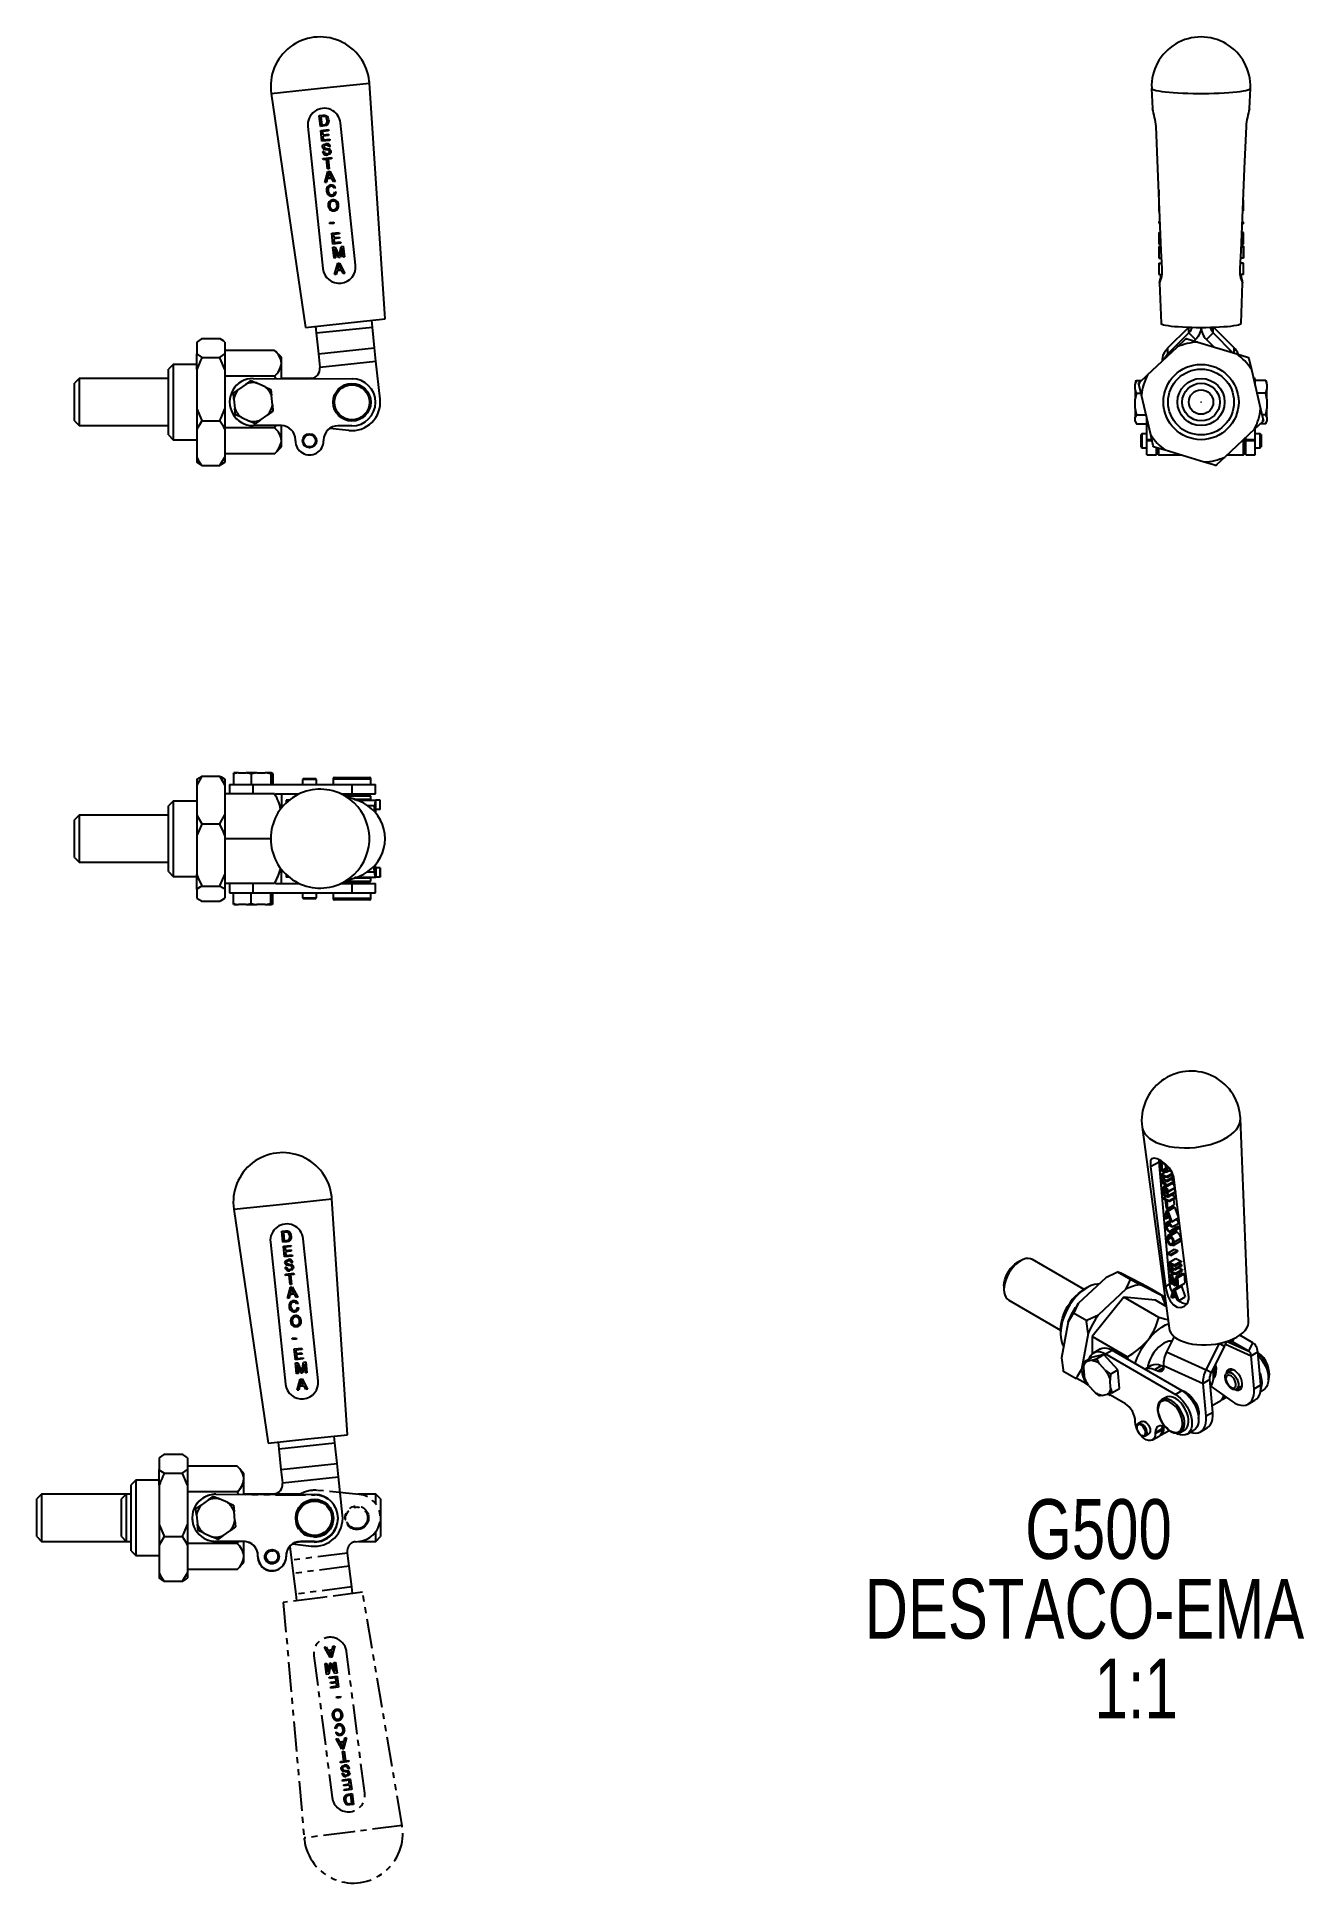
# Model space of a CAD drawing. Extents: x 264 to 533, y -36 to 356.
import ezdxf

# ---------------------------------------------------------------- set-up
doc = ezdxf.new("R2010")
doc.units = 0
doc.header["$MEASUREMENT"] = 0
doc.linetypes.add('PHANTOM', pattern=[12.7, 6.35, -1.27, 1.27, -1.27, 1.27, -1.27])
doc.layers.get('0').update_dxf_attribs({"linetype": 'CONTINUOUS'})
doc.styles.add('SLDTEXTSTYLE0', font='TXT', dxfattribs={"width": 0.75})

# ---------------------------------------------------------------- blocks, each defined once
blk = doc.blocks.new('NOTE0')
at = {"color": 7, "char_height": 12.7, "attachment_point": 1, "style": 'SLDTEXTSTYLE0'}
for s, insert in [('G500', (0, 16.14)), ('DESTACO-EMA', (-34.12, -0.79)), ('1:1', (14.74, -17.73))]:
    blk.add_mtext(s, dxfattribs=dict(at, insert=insert))

msp = doc.modelspace()

# ---------------------------------------------------------------- linework, layer by layer
at = {"color": 7, "linetype": 'CONTINUOUS'}
for p, q in [((313.71, 344.19), (324.15, 345.3)), ((324.15, 345.3), (334.58, 346.4)), ((337.89, 296.29), (334.58, 346.4)), ((500.82, 345.29), (501, 341)), ((521.64, 341), (521.81, 345.29)), ((313.71, 344.19), (320.99, 294.5)), ((323.91, 339.5), (324.7, 339.58)), ((324.15, 337.2), (323.91, 339.5)), ((324.98, 337.29), (324.15, 337.2)), ((324.73, 339.32), (324.26, 339.27)), ((324.26, 339.27), (324.45, 337.5)), ((324.45, 337.5), (324.92, 337.55)), ((331.65, 307.75), (328.45, 337.93)), ((321.49, 337.19), (324.69, 307.01)), ((324.24, 336.35), (325.87, 336.53)), ((324.49, 334.06), (324.24, 336.35)), ((326.17, 334.23), (324.49, 334.06)), ((325.89, 336.26), (324.6, 336.12)), ((324.6, 336.12), (324.67, 335.42)), ((324.67, 335.42), (325.88, 335.54)), ((325.91, 335.28), (324.7, 335.15)), ((324.7, 335.15), (324.78, 334.36)), ((324.78, 334.36), (326.14, 334.5)), ((325.87, 336.53), (325.89, 336.26)), ((325.88, 335.54), (325.91, 335.28)), ((326.14, 334.5), (326.17, 334.23)), ((324.6, 331.87), (324.93, 331.9)), ((324.7, 330.39), (326.5, 330.59)), ((324.73, 330.13), (324.7, 330.39)), ((325.46, 330.21), (324.73, 330.13)), ((325.68, 328.17), (325.46, 330.21)), ((326.52, 330.32), (325.79, 330.24)), ((325.79, 330.24), (326, 328.21)), ((326.25, 332.91), (325.93, 332.87)), ((326.5, 330.59), (326.52, 330.32)), ((325.1, 325.26), (325.77, 327.65)), ((325.63, 326.03), (325.45, 325.29)), ((326.61, 326.13), (325.63, 326.03)), ((326, 328.21), (325.68, 328.17)), ((325.87, 326.97), (325.7, 326.31)), ((325.7, 326.31), (326.49, 326.39)), ((325.77, 327.65), (326.14, 327.69)), ((326.14, 327.69), (327.29, 325.49)), ((326.49, 326.39), (326.2, 326.97)), ((326.95, 325.45), (326.61, 326.13)), ((325.45, 325.29), (325.1, 325.26)), ((327.29, 325.49), (326.95, 325.45)), ((327.38, 324.17), (327.07, 324.07)), ((327.21, 323.3), (327.54, 323.26)), ((502.32, 323.65), (502.32, 323.15)), ((502.32, 323.15), (502.35, 323.15)), ((502.32, 323.15), (502.32, 323.04)), ((502.32, 323.04), (502.36, 323.04)), ((502.32, 323.04), (502.32, 322.37)), ((502.32, 322.36), (502.39, 322.36)), ((520.32, 321.61), (520.21, 321.61)), ((520.32, 321.61), (520.21, 321.61)), ((520.25, 322.38), (520.32, 322.38)), ((520.32, 322.41), (520.32, 323.47)), ((520.32, 320.28), (520.32, 321.61)), ((502.42, 321.58), (502.32, 321.58)), ((502.32, 321.58), (502.32, 320.28)), ((502.32, 321.58), (502.42, 321.58)), ((502.32, 320.28), (502.48, 320.28)), ((502.32, 320.28), (502.32, 319.23)), ((502.32, 319.21), (502.52, 319.21)), ((520.11, 319.24), (520.32, 319.24)), ((520.32, 320.28), (520.16, 320.28)), ((520.32, 319.26), (520.32, 320.28)), ((326.14, 316.77), (327, 316.86)), ((326.17, 316.51), (326.14, 316.77)), ((327.03, 316.6), (326.17, 316.51)), ((326.56, 314.51), (328.18, 314.68)), ((326.81, 312.21), (326.56, 314.51)), ((328.21, 314.41), (326.91, 314.27)), ((326.91, 314.27), (326.99, 313.57)), ((327, 316.86), (327.03, 316.6)), ((328.18, 314.68), (328.21, 314.41)), ((502.32, 316.99), (502.32, 316.9)), ((502.32, 316.99), (502.62, 316.99)), ((502.32, 316.9), (502.62, 316.9)), ((502.32, 316.9), (502.32, 316.63)), ((502.32, 316.63), (502.63, 316.63)), ((502.32, 314.68), (502.72, 314.68)), ((502.32, 314.68), (502.32, 314.51)), ((502.32, 314.51), (502.72, 314.51)), ((502.32, 314.51), (502.32, 314.25)), ((502.32, 314.25), (502.74, 314.25)), ((502.32, 314.25), (502.32, 313.68)), ((520.32, 314.68), (519.91, 314.68)), ((520.32, 314.51), (519.91, 314.51)), ((520.32, 316.51), (519.99, 316.51)), ((520.32, 316.77), (520, 316.77)), ((520.32, 316.86), (520.01, 316.86)), ((520.32, 316.77), (520.32, 316.86)), ((520.32, 316.51), (520.32, 316.77)), ((520.32, 314.51), (520.32, 314.68)), ((520.32, 312.21), (520.32, 314.51)), ((328.49, 312.39), (326.81, 312.21)), ((326.82, 311.53), (327.31, 311.58)), ((327.06, 309.23), (326.82, 311.53)), ((326.99, 313.57), (328.2, 313.7)), ((328.23, 313.43), (327.02, 313.3)), ((327.02, 313.3), (327.1, 312.51)), ((327.1, 312.51), (328.46, 312.65)), ((327.18, 311.21), (327.39, 309.26)), ((328, 309.33), (327.18, 311.21)), ((327.31, 311.58), (327.99, 310.02)), ((328.2, 313.7), (328.23, 313.43)), ((328.2, 310.07), (328.55, 311.71)), ((328.74, 311.38), (328.33, 309.37)), ((328.46, 312.65), (328.49, 312.39)), ((328.55, 311.71), (329.03, 311.76)), ((328.95, 309.43), (328.74, 311.38)), ((329.03, 311.76), (329.27, 309.46)), ((502.32, 313.68), (502.76, 313.68)), ((502.32, 313.68), (502.32, 313.55)), ((502.32, 313.55), (502.77, 313.55)), ((502.32, 313.55), (502.32, 313.28)), ((502.32, 313.28), (502.78, 313.28)), ((502.32, 313.28), (502.32, 312.62)), ((502.32, 312.62), (502.81, 312.62)), ((502.32, 312.62), (502.32, 312.47)), ((502.32, 312.47), (502.81, 312.47)), ((502.32, 312.47), (502.32, 312.21)), ((502.32, 312.21), (502.82, 312.21)), ((502.32, 311.72), (502.84, 311.72)), ((502.32, 311.72), (502.32, 311.67)), ((502.32, 311.67), (502.85, 311.67)), ((502.32, 311.67), (502.32, 311.54)), ((502.32, 311.54), (502.32, 311.49)), ((502.32, 311.54), (502.85, 311.54)), ((502.32, 311.49), (502.85, 311.49)), ((502.32, 311.49), (502.32, 309.19)), ((520.32, 311.58), (519.78, 311.58)), ((520.32, 311.53), (519.78, 311.53)), ((520.32, 311.76), (519.79, 311.76)), ((520.32, 311.71), (519.79, 311.71)), ((520.32, 312.21), (519.81, 312.21)), ((520.32, 311.71), (520.32, 311.76)), ((520.32, 311.76), (520.32, 309.46)), ((520.32, 310.07), (520.32, 311.71)), ((520.32, 311.53), (520.32, 311.58)), ((520.32, 311.58), (520.32, 310.02)), ((520.32, 309.23), (520.32, 311.53)), ((520.32, 309.43), (520.32, 311.38)), ((520.32, 311.38), (520.32, 309.37)), ((520.32, 309.33), (520.32, 311.21)), ((520.32, 311.21), (520.32, 309.26)), ((520.32, 309.7), (520.32, 310.07)), ((520.32, 310.02), (520.32, 309.7)), ((327.39, 309.26), (327.06, 309.23)), ((327.17, 305.73), (327.84, 308.13)), ((327.71, 306.5), (327.52, 305.77)), ((328.69, 306.61), (327.71, 306.5)), ((327.94, 307.44), (327.77, 306.78)), ((327.77, 306.78), (328.56, 306.86)), ((327.84, 308.13), (328.21, 308.17)), ((328.33, 309.37), (328, 309.33)), ((328.21, 308.17), (329.37, 305.96)), ((328.56, 306.86), (328.27, 307.44)), ((329.02, 305.93), (328.69, 306.61)), ((329.27, 309.46), (328.95, 309.43)), ((329.37, 305.96), (329.02, 305.93)), ((502.32, 309.19), (502.95, 309.19)), ((502.32, 308.18), (503, 308.18)), ((502.32, 308.18), (502.32, 308.14)), ((502.32, 308.14), (503, 308.14)), ((502.32, 308.14), (502.32, 305.74)), ((520.32, 308.17), (519.63, 308.17)), ((520.32, 308.13), (519.63, 308.13)), ((520.32, 309.23), (519.68, 309.23)), ((520.32, 309.46), (520.32, 309.43)), ((520.32, 309.37), (520.32, 309.33)), ((520.32, 309.26), (520.32, 309.23)), ((520.32, 308.13), (520.32, 308.17)), ((520.32, 305.73), (520.32, 308.13)), ((327.52, 305.77), (327.17, 305.73)), ((502.32, 305.74), (502.98, 305.74)), ((502.48, 303.93), (502.82, 295.39)), ((520.32, 305.73), (519.64, 305.73)), ((519.82, 295.39), (520.16, 303.93)), ((320.99, 294.5), (329.44, 295.39)), ((323.13, 294.72), (323.27, 293.32)), ((323.27, 293.32), (335.21, 294.58)), ((329.44, 295.39), (337.89, 296.29)), ((335.21, 294.58), (335.06, 295.99)), ((335.68, 290.17), (335.21, 294.58)), ((504.29, 290.17), (508.69, 294.54)), ((508.73, 293.32), (508.73, 294.54)), ((513.9, 293.32), (513.9, 294.54)), ((518.34, 290.17), (513.94, 294.54)), ((298.87, 292.07), (297.87, 291.38)), ((297.87, 291.38), (297.87, 288.89)), ((298.87, 292.13), (298.87, 292.07)), ((298.87, 292.13), (302.87, 292.13)), ((302.87, 292.07), (302.87, 292.13)), ((303.87, 291.38), (303.87, 288.89)), ((323.27, 293.32), (323.74, 288.9)), ((499.96, 284.44), (506.24, 290.34)), ((508.73, 293.32), (504.29, 288.9)), ((506.24, 290.34), (507.99, 291.99)), ((507.99, 291.99), (508.15, 292.13)), ((508.15, 292.13), (508.35, 292.07)), ((508.35, 292.07), (510.65, 291.38)), ((508.73, 293.32), (510.14, 291.91)), ((510.14, 291.91), (509.85, 291.62)), ((510.65, 291.38), (518.9, 288.89)), ((513.9, 293.32), (512.49, 291.91)), ((512.49, 291.91), (514.06, 290.35)), ((513.9, 293.32), (518.11, 289.13)), ((292.87, 286.65), (291.87, 285.65)), ((297.87, 286.65), (292.87, 286.65)), ((292.87, 286.65), (292.87, 278.65)), ((297.87, 285.59), (297.87, 288.89)), ((298.87, 288.2), (298.87, 288.14)), ((298.87, 288.14), (298.87, 287.93)), ((298.87, 288.14), (302.87, 288.14)), ((302.87, 288.2), (303.87, 288.89)), ((302.87, 288.14), (302.87, 288.2)), ((302.87, 287.93), (302.87, 288.14)), ((303.87, 285.59), (302.87, 287.93)), ((314.4, 289.61), (303.87, 289.61)), ((303.87, 288.89), (303.87, 285.59)), ((315.87, 288.15), (314.4, 289.61)), ((315.87, 286.87), (315.87, 288.15)), ((315.87, 283.63), (315.87, 286.87)), ((323.74, 288.9), (335.68, 290.17)), ((323.74, 288.9), (324.04, 286.09)), ((324.04, 286.09), (335.97, 287.35)), ((335.97, 287.35), (335.68, 290.17)), ((336.84, 279.23), (335.97, 287.35)), ((504.29, 288.9), (504.29, 290.17)), ((504.29, 288.9), (504.49, 288.7)), ((518.34, 289.06), (518.34, 290.17)), ((518.9, 288.89), (521.21, 288.2)), ((521.21, 288.2), (521.41, 288.14)), ((521.41, 288.14), (521.46, 287.93)), ((521.46, 287.93), (522.01, 285.59)), ((272.87, 283.65), (271.87, 282.65)), ((271.87, 278.65), (271.87, 282.65)), ((291.87, 283.65), (272.87, 283.65)), ((272.87, 283.65), (272.87, 278.65)), ((291.87, 278.65), (291.87, 285.65)), ((297.87, 285.59), (297.87, 277.2)), ((303.87, 285.59), (303.87, 277.2)), ((314.4, 284.13), (303.87, 284.13)), ((308.35, 282.47), (306.75, 281.33)), ((308.35, 282.47), (309.43, 283.24)), ((309.43, 283.24), (310.63, 282.69)), ((309.88, 283.65), (330.88, 283.59)), ((312.42, 281.88), (310.63, 282.69)), ((314.4, 284.13), (314.61, 283.63)), ((321.61, 283.65), (315.87, 283.65)), ((322.28, 283.72), (321.34, 283.62)), ((324.04, 286.09), (324.06, 285.92)), ((497.45, 283.04), (497.32, 282.76)), ((497.32, 282.76), (497.32, 282.47)), ((497.32, 281.33), (497.32, 282.47)), ((497.57, 283.24), (498.69, 283.24)), ((498.05, 282.64), (498.21, 282.79)), ((498.1, 282.43), (498.05, 282.64)), ((498.65, 280.09), (498.1, 282.43)), ((498.21, 282.79), (499.96, 284.44)), ((522.01, 285.59), (523.98, 277.2)), ((522.82, 283.65), (522.47, 283.65)), ((522.82, 282.16), (522.82, 283.65)), ((525.07, 283.24), (522.82, 283.24)), ((525.07, 283.24), (525.17, 283.04)), ((525.32, 282.76), (525.18, 283.05)), ((525.32, 282.47), (525.32, 282.76)), ((525.32, 282.47), (525.32, 281.33)), ((271.87, 274.65), (271.87, 278.65)), ((272.87, 278.65), (272.87, 273.65)), ((291.87, 271.65), (291.87, 278.65)), ((292.87, 278.65), (292.87, 270.65)), ((305.67, 280.56), (306.75, 281.33)), ((305.79, 279.24), (305.67, 280.56)), ((305.79, 279.24), (305.98, 277.28)), ((312.42, 281.88), (313.63, 281.33)), ((313.63, 281.33), (313.76, 280.01)), ((313.95, 278.05), (313.76, 280.01)), ((497.32, 281.33), (497.32, 279.24)), ((497.32, 277.28), (497.32, 279.24)), ((497.57, 280.56), (498.54, 280.56)), ((500.62, 271.71), (498.65, 280.09)), ((525.07, 280.56), (523.19, 280.56)), ((525.32, 279.24), (525.32, 281.33)), ((525.32, 279.24), (525.32, 277.28)), ((271.87, 274.65), (272.87, 273.65)), ((297.87, 277.2), (298.87, 274.86)), ((297.87, 277.2), (297.87, 272.85)), ((298.87, 274.86), (298.87, 274.65)), ((298.87, 274.65), (298.87, 274.5)), ((298.87, 274.65), (302.87, 274.65)), ((302.87, 274.65), (302.87, 274.86)), ((302.87, 274.5), (302.87, 274.65)), ((303.87, 277.2), (303.87, 272.85)), ((306.11, 275.96), (305.98, 277.28)), ((307.32, 275.41), (306.11, 275.96)), ((307.32, 275.41), (309.11, 274.6)), ((310.31, 274.05), (309.11, 274.6)), ((311.39, 274.82), (310.31, 274.05)), ((311.39, 274.82), (312.99, 275.96)), ((314.07, 276.73), (312.99, 275.96)), ((313.95, 278.05), (314.07, 276.73)), ((497.32, 277.28), (497.32, 275.41)), ((497.32, 274.6), (497.32, 275.41)), ((497.32, 274.6), (497.32, 274.53)), ((497.57, 275.96), (499.62, 275.96)), ((499.82, 273.65), (499.82, 275.13)), ((523.98, 277.2), (524.53, 274.86)), ((525.07, 275.96), (524.27, 275.96)), ((524.58, 274.65), (524.43, 274.5)), ((524.53, 274.86), (524.58, 274.65)), ((525.32, 275.41), (525.32, 277.28)), ((525.32, 275.41), (525.32, 274.6)), ((525.32, 274.53), (525.32, 274.6)), ((272.87, 273.65), (291.87, 273.65)), ((291.87, 271.65), (292.87, 270.65)), ((292.87, 270.65), (297.87, 270.65)), ((298.87, 274.5), (297.87, 272.85)), ((297.87, 272.85), (297.87, 266.95)), ((314.4, 273.16), (303.87, 273.16)), ((303.87, 272.85), (303.87, 266.95)), ((315.86, 273.63), (309.86, 273.65)), ((314.61, 273.63), (314.4, 273.16)), ((315.87, 270.42), (315.87, 273.63)), ((318.85, 270.42), (318.85, 270.62)), ((326.19, 273.1), (330.17, 272.64)), ((330.86, 273.59), (327.86, 273.6)), ((497.32, 274.53), (497.45, 274.25)), ((497.57, 274.05), (499.82, 274.05)), ((498.77, 271.92), (498.57, 271.72)), ((498.57, 269.12), (498.57, 271.72)), ((499.82, 271.92), (498.77, 271.92)), ((498.77, 271.92), (498.77, 268.92)), ((499.82, 273.63), (499.82, 273.65)), ((500.16, 273.65), (499.82, 273.65)), ((499.82, 270.62), (499.82, 273.63)), ((500.17, 273.63), (499.82, 273.63)), ((499.82, 270.42), (499.82, 270.62)), ((500.87, 270.62), (499.82, 270.62)), ((501.17, 269.36), (500.62, 271.71)), ((522.67, 272.85), (516.4, 266.95)), ((520.37, 267.42), (520.37, 270.68)), ((520.57, 270.87), (520.57, 267.66)), ((520.82, 270.62), (520.82, 271.11)), ((522.82, 270.62), (520.82, 270.62)), ((520.82, 270.42), (520.82, 270.62)), ((524.43, 274.5), (522.67, 272.85)), ((522.82, 270.62), (522.82, 273.03)), ((523.87, 271.92), (522.82, 271.92)), ((522.82, 270.42), (522.82, 270.62)), ((524.07, 271.72), (523.87, 271.92)), ((523.87, 268.92), (523.87, 271.92)), ((525.07, 274.05), (523.95, 274.05)), ((524.07, 271.72), (524.07, 269.12)), ((525.18, 274.25), (525.32, 274.53)), ((297.87, 266.95), (297.87, 265.91)), ((302.87, 265.3), (303.87, 266.95)), ((314.4, 267.68), (303.87, 267.68)), ((303.87, 266.95), (303.87, 265.91)), ((314.4, 267.68), (315.87, 269.15)), ((315.87, 269.15), (315.87, 270.42)), ((324.85, 270.61), (324.85, 270.41)), ((498.57, 269.12), (498.77, 268.92)), ((498.77, 268.92), (499.82, 268.92)), ((499.82, 267.42), (499.82, 270.42)), ((500.92, 270.42), (499.82, 270.42)), ((499.82, 267.42), (501.82, 267.42)), ((501.22, 269.16), (501.17, 269.36)), ((501.43, 269.09), (501.22, 269.16)), ((503.73, 268.4), (501.43, 269.09)), ((501.82, 267.42), (501.82, 268.95)), ((502.07, 267.62), (502.07, 268.89)), ((502.07, 267.62), (502.27, 267.42)), ((502.27, 268.82), (502.27, 267.42)), ((502.27, 267.42), (506.99, 267.42)), ((511.98, 265.91), (503.73, 268.4)), ((516.4, 266.95), (514.64, 265.3)), ((516.89, 267.42), (520.37, 267.42)), ((520.37, 267.42), (520.57, 267.62)), ((520.57, 268.92), (520.82, 268.92)), ((520.57, 267.66), (520.57, 267.62)), ((522.82, 270.42), (520.82, 270.42)), ((520.82, 267.42), (520.82, 270.42)), ((520.82, 267.42), (522.82, 267.42)), ((522.82, 267.42), (522.82, 270.42)), ((522.82, 268.92), (523.87, 268.92)), ((523.87, 268.92), (524.07, 269.12)), ((298.87, 265.22), (297.87, 265.91)), ((298.87, 265.3), (298.87, 265.16)), ((298.87, 265.16), (302.87, 265.16)), ((302.87, 265.16), (302.87, 265.3)), ((514.28, 265.22), (511.98, 265.91)), ((514.49, 265.16), (514.28, 265.22)), ((514.64, 265.3), (514.49, 265.16)), ((297.87, 198.56), (298.87, 199.11)), ((298.87, 199), (297.87, 197.25)), ((297.87, 198.56), (297.87, 197.25)), ((297.87, 197.25), (297.87, 190.97)), ((298.87, 199.15), (298.87, 199)), ((298.87, 199.15), (302.87, 199.15)), ((302.87, 199), (302.87, 199.15)), ((303.87, 198.56), (303.87, 197.25)), ((303.87, 197.25), (303.87, 190.97)), ((304.87, 197.39), (304.87, 195.39)), ((304.87, 197.39), (309.88, 197.39)), ((305.67, 199.64), (305.67, 197.39)), ((306.75, 199.89), (305.79, 199.89)), ((306.75, 199.89), (308.35, 199.89)), ((310.63, 199.89), (308.35, 199.89)), ((309.43, 199.64), (309.43, 197.39)), ((309.88, 195.39), (309.88, 197.39)), ((309.88, 197.39), (330.88, 197.39)), ((310.63, 199.89), (312.42, 199.89)), ((313.76, 199.89), (312.42, 199.89)), ((313.63, 199.64), (313.63, 197.39)), ((313.76, 199.89), (313.95, 199.89)), ((314.07, 199.64), (314.07, 197.39)), ((320.55, 198.64), (320.35, 198.44)), ((320.35, 198.44), (320.35, 197.39)), ((322.1, 198.44), (320.35, 198.44)), ((320.55, 198.64), (322.07, 198.64)), ((322.07, 198.64), (323.15, 198.64)), ((323.35, 198.44), (322.1, 198.44)), ((323.35, 198.44), (323.15, 198.64)), ((323.35, 197.39), (323.35, 198.44)), ((326.87, 198.59), (326.87, 197.39)), ((326.87, 198.59), (334.87, 198.59)), ((327.17, 198.89), (334.57, 198.89)), ((330.88, 195.39), (330.88, 197.39)), ((330.88, 197.39), (335.87, 197.39)), ((334.87, 197.39), (334.87, 198.59)), ((335.87, 195.39), (335.87, 197.39)), ((292.87, 193.89), (291.87, 192.89)), ((291.87, 178.89), (291.87, 192.89)), ((297.87, 193.89), (292.87, 193.89)), ((292.87, 193.89), (292.87, 177.89)), ((314.4, 195.39), (303.87, 195.39)), ((314.64, 195.39), (319.63, 195.39)), ((315.87, 195.39), (315.87, 192.4)), ((316.87, 194.09), (316.87, 193.5)), ((317.54, 194.09), (316.87, 194.09)), ((319.05, 195.14), (318.95, 195.03)), ((319.05, 195.14), (319.13, 195.14)), ((330.47, 194.63), (328.05, 195.62)), ((328.62, 195.39), (330.88, 195.39)), ((329.36, 195.09), (332.09, 195.09)), ((332.15, 194.89), (329.85, 194.89)), ((330.88, 195.39), (335.87, 195.39)), ((331.33, 194.29), (332.15, 194.29)), ((332.6, 193.77), (331.6, 194.18)), ((331.65, 194.16), (331.63, 194.16)), ((331.82, 194.09), (335.97, 194.09)), ((332.09, 195.09), (334.67, 195.09)), ((334.87, 194.89), (332.15, 194.89)), ((332.15, 194.29), (334.87, 194.29)), ((333.37, 195.09), (333.37, 195.39)), ((334.19, 192.92), (335.68, 192.92)), ((334.87, 194.89), (334.67, 195.09)), ((334.67, 194.09), (334.87, 194.29)), ((334.87, 194.29), (334.87, 194.89)), ((335.68, 192.92), (335.55, 191.76)), ((335.83, 191.5), (335.68, 192.92)), ((335.97, 192.09), (335.97, 194.09)), ((336.84, 194.09), (335.97, 194.09)), ((336.84, 192.09), (336.84, 194.09)), ((336.87, 194.09), (336.84, 194.09)), ((336.87, 192.09), (336.87, 194.09)), ((272.87, 190.89), (271.87, 189.89)), ((271.87, 181.89), (271.87, 189.89)), ((291.87, 190.89), (272.87, 190.89)), ((272.87, 190.89), (272.87, 180.89)), ((297.87, 190.97), (297.87, 186.55)), ((298.87, 188.85), (297.87, 186.55)), ((298.87, 189.21), (298.87, 189.06)), ((298.87, 189.06), (298.87, 188.85)), ((298.87, 189.06), (302.87, 189.06)), ((302.87, 189.21), (303.87, 190.97)), ((302.87, 189.06), (302.87, 189.21)), ((302.87, 188.85), (302.87, 189.06)), ((303.87, 190.97), (303.87, 186.55)), ((335.83, 191.5), (335.82, 191.46)), ((336.84, 192.09), (335.97, 192.09)), ((336.87, 192.09), (336.84, 192.09)), ((297.87, 186.55), (297.87, 178.3)), ((303.87, 186.55), (303.87, 178.3)), ((313.6, 185.89), (303.87, 185.89)), ((271.87, 181.89), (272.87, 180.89)), ((272.87, 180.89), (291.87, 180.89)), ((291.87, 178.89), (292.87, 177.89)), ((292.87, 177.89), (297.87, 177.89)), ((297.87, 175.19), (297.87, 178.3)), ((302.87, 176), (303.87, 178.3)), ((303.87, 178.3), (303.87, 175.19)), ((315.87, 176.39), (315.87, 179.37)), ((316.87, 178.28), (316.87, 177.69)), ((317.54, 177.69), (316.87, 177.69)), ((318.95, 176.74), (319.05, 176.64)), ((319.13, 176.64), (319.05, 176.64)), ((328.05, 176.16), (330.47, 177.14)), ((334.67, 176.69), (329.36, 176.69)), ((329.85, 176.89), (334.87, 176.89)), ((334.87, 177.49), (331.33, 177.49)), ((331.59, 177.59), (332.6, 178)), ((331.82, 177.69), (335.97, 177.69)), ((333.37, 176.39), (333.37, 176.69)), ((334.19, 178.86), (335.68, 178.86)), ((334.87, 177.49), (334.67, 177.69)), ((334.67, 176.69), (334.87, 176.89)), ((334.87, 176.89), (334.87, 177.49)), ((335.68, 178.86), (335.55, 180.02)), ((335.83, 180.27), (335.68, 178.86)), ((335.83, 180.27), (335.82, 180.31)), ((335.97, 179.69), (335.97, 177.69)), ((336.84, 179.69), (335.97, 179.69)), ((336.84, 177.69), (335.97, 177.69)), ((336.84, 179.69), (336.84, 177.69)), ((336.87, 179.69), (336.84, 179.69)), ((336.87, 177.69), (336.84, 177.69)), ((336.87, 177.69), (336.87, 179.69)), ((297.87, 175.19), (297.87, 173.22)), ((297.87, 173.22), (298.87, 172.67)), ((298.87, 176), (298.87, 175.79)), ((298.87, 175.79), (302.87, 175.79)), ((298.87, 175.79), (298.87, 175.74)), ((298.87, 172.67), (298.87, 172.62)), ((298.87, 172.62), (302.87, 172.62)), ((302.87, 175.79), (302.87, 176)), ((302.87, 175.74), (302.87, 175.79)), ((303.87, 175.19), (302.87, 175.74)), ((302.87, 172.62), (302.87, 172.67)), ((314.4, 176.39), (303.87, 176.39)), ((303.87, 175.19), (303.87, 173.22)), ((304.87, 176.39), (304.87, 174.39)), ((304.87, 174.39), (309.88, 174.39)), ((305.67, 172.14), (305.67, 174.39)), ((309.43, 172.14), (309.43, 174.39)), ((309.88, 174.39), (309.88, 176.39)), ((309.88, 174.39), (330.88, 174.39)), ((313.63, 172.14), (313.63, 174.39)), ((314.07, 172.14), (314.07, 174.39)), ((314.64, 176.39), (319.63, 176.39)), ((320.35, 174.39), (320.35, 173.34)), ((320.35, 173.34), (320.55, 173.14)), ((320.35, 173.34), (322.1, 173.34)), ((322.07, 173.14), (320.55, 173.14)), ((323.15, 173.14), (322.07, 173.14)), ((322.1, 173.34), (323.35, 173.34)), ((323.15, 173.14), (323.35, 173.34)), ((323.35, 173.34), (323.35, 174.39)), ((326.87, 174.39), (326.87, 173.19)), ((330.35, 173.19), (326.87, 173.19)), ((330.39, 172.89), (327.17, 172.89)), ((328.62, 176.39), (330.88, 176.39)), ((334.87, 173.19), (330.35, 173.19)), ((334.57, 172.89), (330.39, 172.89)), ((330.88, 174.39), (330.88, 176.39)), ((330.88, 176.39), (335.87, 176.39)), ((330.88, 174.39), (335.87, 174.39)), ((334.87, 173.19), (334.87, 174.39)), ((335.87, 174.39), (335.87, 176.39)), ((305.79, 171.89), (306.75, 171.89)), ((308.35, 171.89), (306.75, 171.89)), ((308.35, 171.89), (310.63, 171.89)), ((312.42, 171.89), (310.63, 171.89)), ((312.42, 171.89), (313.76, 171.89)), ((313.95, 171.89), (313.76, 171.89)), ((521.44, 83.38), (519.69, 126.44)), ((498.79, 124.61), (504.51, 81.9)), ((502.4, 117.26), (502.39, 117.7)), ((500.58, 116.22), (502.4, 117.26)), ((504.66, 91.31), (502.4, 117.26)), ((502.7, 117.34), (502.87, 117.44)), ((502.87, 115.36), (502.7, 117.34)), ((502.7, 117.34), (503.25, 117.09)), ((503.45, 115.1), (502.87, 115.36)), ((502.93, 114.64), (503.64, 115.04)), ((503.11, 112.66), (502.93, 114.64)), ((502.93, 114.64), (504.08, 114.11)), ((503.28, 116.86), (502.95, 117.01)), ((502.95, 117.01), (503.08, 115.49)), ((503.08, 115.49), (503.83, 115.92)), ((503.08, 115.49), (503.41, 115.34)), ((504.1, 113.89), (503.18, 114.3)), ((503.18, 114.3), (503.24, 113.69)), ((503.24, 113.69), (503.8, 114.02)), ((503.41, 115.34), (503.89, 115.61)), ((503.92, 115.04), (504.83, 115.56)), ((504.08, 114.11), (505.26, 114.8)), ((504.08, 114.11), (504.1, 113.89)), ((504.09, 113.31), (505.5, 114.12)), ((504.1, 113.89), (505.32, 114.59)), ((504.11, 113.08), (505.52, 113.89)), ((504.12, 115.76), (504.52, 115.99)), ((504.51, 115.38), (505.12, 115.1)), ((504.95, 114.38), (505.5, 114.12)), ((504.29, 112.12), (503.11, 112.66)), ((503.19, 110.83), (503.49, 111)), ((503.19, 110.83), (503.41, 110.72)), ((503.24, 113.69), (504.09, 113.31)), ((504.11, 113.08), (503.25, 113.47)), ((503.25, 113.47), (503.31, 112.78)), ((503.25, 109.58), (503.79, 109.89)), ((503.95, 112.27), (503.3, 111.9)), ((503.31, 112.78), (503.95, 113.15)), ((503.31, 112.78), (504.27, 112.35)), ((503.41, 111.49), (503.68, 111.64)), ((503.41, 110.72), (503.66, 110.86)), ((503.48, 111.29), (503.88, 111.52)), ((503.7, 111.86), (504.21, 112.16)), ((503.9, 110.04), (504.22, 110.22)), ((504.09, 113.31), (504.11, 113.08)), ((504.35, 111), (504.12, 111.11)), ((504.14, 110.73), (505.56, 111.55)), ((504.27, 112.35), (505.61, 113.12)), ((504.27, 112.35), (504.29, 112.12)), ((504.29, 112.12), (505.64, 112.9)), ((504.33, 109.78), (505.75, 110.59)), ((504.35, 111), (505.76, 111.82)), ((504.47, 110.13), (505.88, 110.94)), ((504.52, 109.01), (505.94, 109.82)), ((504.89, 113.53), (505.6, 113.2)), ((505.08, 110.21), (505.94, 109.82)), ((505.45, 111.64), (505.56, 111.55)), ((505.94, 109.82), (505.96, 109.59)), ((305.75, 107.17), (316.19, 108.27)), ((305.75, 107.17), (313.03, 57.47)), ((316.19, 108.27), (326.62, 109.38)), ((329.93, 59.27), (326.62, 109.38)), ((503.25, 109.58), (504.52, 109.01)), ((503.27, 109.36), (503.25, 109.58)), ((503.79, 109.12), (503.27, 109.36)), ((503.54, 105.22), (504.01, 106.91)), ((503.95, 107.37), (503.79, 109.12)), ((504.18, 107.27), (503.95, 107.37)), ((504.08, 106.31), (503.96, 105.83)), ((503.96, 105.83), (504.36, 106.06)), ((504.01, 106.91), (505.43, 107.72)), ((504.01, 106.91), (504.27, 106.79)), ((504.54, 108.78), (504.02, 109.01)), ((504.02, 109.01), (504.18, 107.27)), ((504.08, 106.31), (504.24, 106.4)), ((504.18, 107.27), (505.59, 108.08)), ((504.27, 106.79), (505.69, 107.61)), ((504.27, 106.79), (505.09, 104.52)), ((504.52, 105.58), (504.32, 106.17)), ((504.52, 109.01), (504.54, 108.78)), ((504.54, 108.78), (505.96, 109.59)), ((505.43, 107.72), (505.69, 107.61)), ((505.48, 109.32), (505.59, 108.08)), ((505.69, 107.61), (506.5, 105.34)), ((315.95, 102.48), (316.74, 102.56)), ((316.2, 100.18), (315.95, 102.48)), ((316.77, 102.3), (316.3, 102.25)), ((316.3, 102.25), (316.49, 100.48)), ((503.78, 105.11), (503.54, 105.22)), ((503.92, 105.64), (503.78, 105.11)), ((503.78, 105.11), (504.35, 105.44)), ((504.61, 105.32), (503.92, 105.64)), ((503.96, 105.83), (504.52, 105.58)), ((504.81, 104.75), (504.01, 104.29)), ((504.04, 103.51), (504.7, 103.88)), ((505.68, 102.39), (504.27, 101.58)), ((504.48, 104.27), (504.99, 104.56)), ((504.85, 104.63), (504.61, 105.32)), ((504.62, 102.48), (505.01, 102.7)), ((504.74, 101.55), (506.15, 102.37)), ((505.09, 104.52), (504.85, 104.63)), ((505.15, 103.41), (504.93, 103.45)), ((505.03, 102.76), (506.44, 103.58)), ((505.03, 102.76), (505.26, 102.59)), ((505.07, 102.21), (506.48, 103.03)), ((505.09, 104.52), (506.5, 105.34)), ((505.15, 103.41), (506.57, 104.22)), ((505.26, 102.59), (506.68, 103.41)), ((506.44, 103.58), (506.68, 103.41)), ((313.53, 100.17), (316.73, 69.99)), ((317.02, 100.27), (316.2, 100.18)), ((316.29, 99.33), (317.91, 99.5)), ((316.53, 97.03), (316.29, 99.33)), ((316.49, 100.48), (316.97, 100.53)), ((317.93, 99.24), (316.64, 99.1)), ((316.64, 99.1), (316.71, 98.39)), ((316.71, 98.39), (317.92, 98.52)), ((317.95, 98.26), (316.74, 98.13)), ((316.74, 98.13), (316.83, 97.33)), ((317.91, 99.5), (317.93, 99.24)), ((317.92, 98.52), (317.95, 98.26)), ((323.69, 70.73), (320.49, 100.91)), ((504.28, 100.76), (504.98, 101.16)), ((504.28, 97.87), (505.69, 98.69)), ((504.88, 97.6), (506.29, 98.41)), ((504.89, 99.75), (505.36, 100.02)), ((504.9, 97.37), (506.31, 98.19)), ((505.39, 99.5), (506.8, 100.32)), ((505.59, 100.18), (507.01, 101)), ((505.69, 98.69), (506.29, 98.41)), ((506.29, 98.41), (506.31, 98.19)), ((318.21, 97.21), (316.53, 97.03)), ((316.64, 94.84), (316.97, 94.88)), ((316.83, 97.33), (318.18, 97.48)), ((318.29, 95.88), (317.97, 95.85)), ((318.18, 97.48), (318.21, 97.21)), ((472.97, 96.24), (472.26, 95.83)), ((486.45, 90.15), (475.47, 96.49)), ((504.28, 97.87), (504.88, 97.6)), ((504.29, 97.64), (504.28, 97.87)), ((504.9, 97.37), (504.29, 97.64)), ((504.57, 95.85), (505.99, 96.67)), ((504.74, 93.87), (504.57, 95.85)), ((504.57, 95.85), (505.72, 95.33)), ((505.74, 95.1), (504.82, 95.52)), ((504.82, 95.52), (504.87, 94.91)), ((504.87, 94.91), (505.44, 95.24)), ((504.87, 94.91), (505.73, 94.52)), ((504.88, 97.6), (504.9, 97.37)), ((505.75, 94.29), (504.89, 94.68)), ((504.89, 94.68), (504.95, 94)), ((504.95, 94), (505.59, 94.36)), ((505.72, 95.33), (507.13, 96.14)), ((505.72, 95.33), (505.74, 95.1)), ((505.73, 94.52), (507.14, 95.34)), ((505.73, 94.52), (505.75, 94.29)), ((505.74, 95.1), (507.15, 95.92)), ((505.75, 94.29), (507.16, 95.11)), ((505.91, 93.56), (507.33, 94.38)), ((505.93, 93.33), (507.35, 94.15)), ((505.99, 96.67), (507.13, 96.14)), ((506.53, 94.74), (507.33, 94.38)), ((506.59, 95.59), (507.14, 95.34)), ((507.13, 96.14), (507.15, 95.92)), ((507.14, 95.34), (507.16, 95.11)), ((507.33, 94.38), (507.35, 94.15)), ((316.74, 93.37), (318.54, 93.56)), ((316.77, 93.11), (316.74, 93.37)), ((317.5, 93.18), (316.77, 93.11)), ((317.14, 88.23), (317.81, 90.63)), ((317.72, 91.15), (317.5, 93.18)), ((318.04, 91.18), (317.72, 91.15)), ((317.81, 90.63), (318.18, 90.67)), ((318.56, 93.3), (317.83, 93.22)), ((317.83, 93.22), (318.04, 91.18)), ((318.18, 90.67), (319.34, 88.47)), ((318.54, 93.56), (318.56, 93.3)), ((469.43, 90.93), (469.43, 90.12)), ((491.12, 92.62), (485.28, 87.22)), ((487.11, 90.53), (486.4, 90.12)), ((493.45, 93.72), (491.12, 92.62)), ((493.6, 93.85), (493.45, 93.72)), ((493.6, 93.85), (496.42, 92.22)), ((493.71, 93.8), (493.6, 93.85)), ((498.68, 91.32), (494.24, 93.58)), ((496.28, 92.09), (496.42, 92.22)), ((496.42, 92.22), (496.54, 92.16)), ((496.54, 92.16), (498.48, 91.13)), ((502.92, 88.87), (498.48, 91.13)), ((500.62, 90.28), (498.68, 91.32)), ((500.74, 90.23), (500.62, 90.28)), ((500.74, 90.23), (503.56, 88.59)), ((503.76, 90.79), (504.66, 91.31)), ((505.93, 93.33), (504.74, 93.87)), ((504.75, 93.31), (505.29, 93.62)), ((504.93, 91.34), (504.75, 93.31)), ((504.75, 93.31), (505.1, 93.16)), ((505.15, 91.23), (504.93, 91.34)), ((504.95, 94), (505.91, 93.56)), ((505.59, 91.04), (505.01, 92.91)), ((505.01, 92.91), (505.15, 91.23)), ((505.1, 93.16), (505.64, 93.47)), ((505.1, 93.16), (505.58, 91.6)), ((505.15, 91.23), (505.47, 91.41)), ((505.48, 90.12), (506.42, 90.66)), ((505.58, 91.6), (505.76, 91.71)), ((505.83, 90.93), (505.59, 91.04)), ((505.73, 91.56), (505.97, 92.76)), ((505.74, 90), (507.15, 90.82)), ((506.11, 92.4), (505.83, 90.93)), ((505.83, 90.93), (506.22, 91.16)), ((505.91, 93.56), (505.93, 93.33)), ((505.97, 92.76), (507.39, 93.57)), ((505.97, 92.76), (506.32, 92.6)), ((506.26, 90.73), (506.11, 92.4)), ((506.49, 90.63), (506.26, 90.73)), ((506.32, 92.6), (507.73, 93.42)), ((506.32, 92.6), (506.49, 90.63)), ((506.49, 90.63), (507.9, 91.44)), ((506.59, 93.71), (506.75, 93.21)), ((506.96, 90.9), (507.15, 90.82)), ((507.15, 90.82), (507.97, 88.55)), ((507.39, 93.57), (507.73, 93.42)), ((507.73, 93.42), (507.9, 91.44)), ((317.49, 88.27), (317.14, 88.23)), ((317.67, 89.01), (317.49, 88.27)), ((318.65, 89.11), (317.67, 89.01)), ((317.91, 89.94), (317.74, 89.28)), ((317.74, 89.28), (318.53, 89.36)), ((318.53, 89.36), (318.24, 89.94)), ((318.99, 88.43), (318.65, 89.11)), ((319.34, 88.47), (318.99, 88.43)), ((319.42, 87.15), (319.11, 87.05)), ((470.47, 87.83), (481.45, 81.49)), ((494.89, 88.46), (488.17, 80.1)), ((495.36, 90.17), (489.52, 84.77)), ((502.34, 84.16), (494.89, 88.46)), ((501.61, 87.86), (494.89, 88.46)), ((503.89, 86.54), (501.61, 87.86)), ((503.45, 88.65), (503.56, 88.59)), ((503.56, 88.59), (503.53, 88.4)), ((505, 88.43), (505.48, 90.12)), ((505.25, 88.32), (505, 88.43)), ((505.38, 88.85), (505.25, 88.32)), ((505.25, 88.32), (505.81, 88.65)), ((506.07, 88.53), (505.38, 88.85)), ((505.55, 89.52), (505.43, 89.04)), ((505.43, 89.04), (505.82, 89.27)), ((505.43, 89.04), (505.98, 88.79)), ((505.48, 90.12), (505.74, 90)), ((505.55, 89.52), (505.7, 89.61)), ((505.74, 90), (506.55, 87.73)), ((505.98, 88.79), (505.78, 89.38)), ((506.31, 87.84), (506.07, 88.53)), ((506.55, 87.73), (506.31, 87.84)), ((506.55, 87.73), (507.97, 88.55)), ((319.25, 86.27), (319.58, 86.23)), ((483.08, 83.25), (481.69, 75.6)), ((484.21, 85.17), (484.18, 84.98)), ((484.36, 85.31), (484.21, 85.17)), ((484.21, 85.17), (487.04, 83.54)), ((487.01, 83.35), (487.04, 83.54)), ((487.33, 80.8), (487.01, 83.35)), ((487.04, 83.54), (487.19, 83.68)), ((487.19, 83.68), (489.52, 84.77)), ((318.18, 79.75), (319.04, 79.84)), ((318.21, 79.48), (318.18, 79.75)), ((319.07, 79.58), (318.21, 79.48)), ((319.04, 79.84), (319.07, 79.58)), ((481.45, 81.55), (481.45, 80.73)), ((487.33, 80.8), (485.93, 73.15)), ((495.62, 75.81), (488.17, 80.1)), ((488.17, 80.1), (488.17, 76.44)), ((505.59, 80.12), (503.97, 76.9)), ((512.41, 73.06), (515.22, 78.67)), ((516.33, 78.04), (515.22, 78.67)), ((516.54, 78.51), (521.98, 76.04)), ((516.85, 79.1), (521.46, 77.01)), ((517.36, 79.28), (517.98, 79)), ((517.98, 79), (518.34, 79.7)), ((521.46, 77.01), (517.98, 79)), ((522.35, 78.8), (519.54, 80.4)), ((521.46, 77.01), (522.35, 78.8)), ((318.6, 77.48), (320.22, 77.65)), ((318.85, 75.18), (318.6, 77.48)), ((320.53, 75.36), (318.85, 75.18)), ((318.86, 74.51), (319.35, 74.56)), ((320.25, 77.39), (318.96, 77.25)), ((318.96, 77.25), (319.03, 76.54)), ((319.03, 76.54), (320.24, 76.67)), ((320.27, 76.41), (319.06, 76.28)), ((319.06, 76.28), (319.14, 75.48)), ((319.14, 75.48), (320.5, 75.63)), ((319.35, 74.56), (320.03, 73)), ((320.22, 77.65), (320.25, 77.39)), ((320.24, 76.67), (320.27, 76.41)), ((320.25, 73.05), (320.59, 74.69)), ((320.5, 75.63), (320.53, 75.36)), ((320.59, 74.69), (321.07, 74.74)), ((321.07, 74.74), (321.31, 72.44)), ((481.69, 75.6), (482.01, 73.06)), ((486.44, 74.72), (488.03, 75.64)), ((488.16, 75.09), (487.03, 74.81)), ((490.69, 76.3), (488.03, 75.64)), ((489.92, 77.51), (488.5, 76.69)), ((489.1, 75.38), (490.69, 76.3)), ((493.66, 73.02), (490.69, 76.3)), ((491.01, 76.44), (492.42, 77.25)), ((491.01, 76.44), (505.86, 67.82)), ((492.42, 77.25), (507.27, 68.64)), ((495.62, 75.81), (495.77, 75.31)), ((503.97, 76.9), (512.41, 73.06)), ((513.52, 72.43), (516.33, 78.04)), ((521.98, 76.04), (523.39, 76.86)), ((522.58, 69.05), (521.98, 76.04)), ((524, 69.87), (523.39, 76.86)), ((319.1, 72.21), (318.86, 74.51)), ((319.43, 72.24), (319.1, 72.21)), ((319.22, 74.19), (319.43, 72.24)), ((320.04, 72.31), (319.22, 74.19)), ((319.22, 68.71), (319.88, 71.1)), ((319.88, 71.1), (320.25, 71.14)), ((320.38, 72.34), (320.04, 72.31)), ((320.25, 71.14), (321.41, 68.94)), ((320.78, 74.35), (320.38, 72.34)), ((320.99, 72.41), (320.78, 74.35)), ((321.31, 72.44), (320.99, 72.41)), ((482.01, 73.06), (481.97, 72.86)), ((481.97, 72.86), (484.8, 71.23)), ((484.8, 71.23), (484.84, 71.42)), ((484.91, 71.18), (484.8, 71.23)), ((486.35, 73.49), (486.48, 71.82)), ((491.04, 72.94), (489.77, 74.33)), ((492.11, 69.19), (491.98, 70.86)), ((492.07, 72.1), (493.66, 73.02)), ((493.97, 69.08), (493.66, 73.02)), ((500.73, 73.96), (499.42, 73.2)), ((502.86, 73.9), (501.45, 73.08)), ((502.11, 72.78), (501.45, 73.08)), ((503.37, 73.51), (502.11, 72.78)), ((503.38, 73.67), (502.86, 73.9)), ((503.35, 74), (511.79, 70.16)), ((503.35, 74), (503.37, 73.85)), ((513.21, 70.98), (511.79, 70.16)), ((513.52, 72.43), (512.41, 73.06)), ((513.82, 63.99), (513.21, 70.98)), ((513.98, 71.75), (513.98, 72.57)), ((514.55, 72.89), (514.55, 73.05)), ((518.07, 73.11), (516.86, 72.41)), ((319.56, 68.74), (319.22, 68.71)), ((319.75, 69.48), (319.56, 68.74)), ((320.73, 69.58), (319.75, 69.48)), ((319.98, 70.42), (319.82, 69.76)), ((319.82, 69.76), (320.6, 69.84)), ((320.6, 69.84), (320.31, 70.42)), ((321.06, 68.9), (320.73, 69.58)), ((321.41, 68.94), (321.06, 68.9)), ((486.86, 70.14), (487.32, 69.9)), ((487.43, 69.74), (488.69, 68.35)), ((490.31, 67.59), (491.44, 67.87)), ((491.83, 67.66), (491.37, 67.85)), ((495.23, 65.82), (491.61, 67.92)), ((491.94, 67.6), (491.83, 67.66)), ((492.03, 67.68), (491.94, 67.6)), ((492.38, 68.16), (493.97, 69.08)), ((503.85, 67.21), (503, 66.72)), ((505.86, 67.82), (507.27, 68.64)), ((508.18, 68.2), (508.04, 68.28)), ((512.4, 63.18), (511.79, 70.16)), ((513.45, 69.54), (517.87, 66.39)), ((515.82, 66.73), (516.7, 67.23)), ((518.86, 68.95), (520.07, 69.65)), ((522.58, 69.05), (524, 69.87)), ((523.94, 68.42), (524.61, 68.81)), ((510.87, 63.38), (510.87, 63.54)), ((513.82, 63.99), (512.4, 63.18)), ((513.69, 65.49), (515.5, 66.54)), ((521.37, 65.78), (522.78, 66.59)), ((321.48, 58.37), (329.93, 59.27)), ((327.25, 57.56), (327.1, 58.97)), ((497.35, 61.98), (497.35, 62.14)), ((497.67, 60.93), (497.67, 60.77)), ((498.72, 62.05), (497.98, 61.62)), ((498.59, 59.18), (498.73, 59.1)), ((499.48, 59.02), (500.22, 59.45)), ((500.97, 58.15), (502.39, 58.97)), ((501.59, 59.68), (503.01, 60.5)), ((501.59, 59.52), (503.01, 60.34)), ((501.59, 59.68), (501.59, 59.52)), ((502.7, 59.15), (504.51, 60.2)), ((503.01, 60.5), (503.01, 60.34)), ((507, 59.79), (507.85, 60.28)), ((508.35, 59.42), (509.76, 60.23)), ((511.18, 59.9), (512.6, 60.71)), ((290.91, 55.05), (289.91, 54.35)), ((290.91, 55.11), (290.91, 55.05)), ((290.91, 55.11), (294.91, 55.11)), ((294.91, 55.05), (294.91, 55.11)), ((313.03, 57.47), (321.48, 58.37)), ((315.17, 57.7), (315.32, 56.29)), ((315.32, 56.29), (327.25, 57.56)), ((315.32, 56.29), (315.78, 51.88)), ((327.72, 53.14), (327.25, 57.56)), ((289.91, 54.35), (289.91, 51.87)), ((289.91, 48.56), (289.91, 51.87)), ((290.91, 51.17), (290.91, 51.11)), ((290.91, 51.11), (290.91, 50.9)), ((290.91, 51.11), (294.91, 51.11)), ((294.91, 51.17), (295.91, 51.87)), ((294.91, 51.11), (294.91, 51.17)), ((294.91, 50.9), (294.91, 51.11)), ((295.91, 54.35), (295.91, 51.87)), ((306.44, 52.59), (295.91, 52.59)), ((295.91, 51.87), (295.91, 48.56)), ((307.91, 51.12), (306.44, 52.59)), ((307.91, 49.85), (307.91, 51.12)), ((315.78, 51.88), (327.72, 53.14)), ((315.78, 51.88), (316.08, 49.06)), ((328.02, 50.33), (327.72, 53.14)), ((284.91, 49.62), (283.91, 48.62)), ((283.91, 41.62), (283.91, 48.62)), ((289.91, 49.62), (284.91, 49.62)), ((284.91, 49.62), (284.91, 41.62)), ((289.91, 48.56), (289.91, 40.17)), ((295.91, 48.56), (294.91, 50.9)), ((295.91, 48.56), (295.91, 40.17)), ((306.44, 47.11), (295.91, 47.11)), ((306.44, 47.11), (306.65, 46.61)), ((307.91, 46.61), (307.91, 49.85)), ((316.08, 49.06), (328.02, 50.33)), ((316.08, 49.06), (316.1, 48.89)), ((328.88, 42.2), (328.02, 50.33)), ((264.91, 46.62), (263.91, 45.62)), ((263.91, 41.62), (263.91, 45.62)), ((283.91, 46.62), (264.91, 46.62)), ((264.91, 46.62), (264.91, 41.62)), ((297.71, 43.54), (298.79, 44.31)), ((297.84, 42.22), (297.71, 43.54)), ((300.39, 45.45), (298.79, 44.31)), ((300.39, 45.45), (301.47, 46.22)), ((301.47, 46.22), (302.68, 45.67)), ((301.92, 46.62), (322.92, 46.57)), ((304.46, 44.85), (302.68, 45.67)), ((304.46, 44.85), (305.67, 44.3)), ((305.67, 44.3), (305.8, 42.98)), ((313.65, 46.62), (307.91, 46.62)), ((314.32, 46.69), (313.38, 46.59)), ((263.91, 37.62), (263.91, 41.62)), ((264.91, 41.62), (264.91, 36.62)), ((283.91, 34.62), (283.91, 41.62)), ((284.91, 41.62), (284.91, 33.62)), ((289.91, 40.17), (290.91, 37.83)), ((289.91, 40.17), (289.91, 35.83)), ((295.91, 40.17), (295.91, 35.83)), ((297.84, 42.22), (298.02, 40.26)), ((298.15, 38.94), (298.02, 40.26)), ((306.11, 39.71), (305.03, 38.94)), ((305.99, 41.03), (305.8, 42.98)), ((305.99, 41.03), (306.11, 39.71)), ((263.91, 37.62), (264.91, 36.62)), ((264.91, 36.62), (283.91, 36.62)), ((290.91, 37.48), (289.91, 35.83)), ((289.91, 35.83), (289.91, 29.93)), ((290.91, 37.83), (290.91, 37.62)), ((290.91, 37.62), (290.91, 37.48)), ((290.91, 37.62), (294.91, 37.62)), ((294.91, 37.62), (294.91, 37.83)), ((294.91, 37.48), (294.91, 37.62)), ((306.44, 36.14), (295.91, 36.14)), ((295.91, 35.83), (295.91, 29.93)), ((299.36, 38.39), (298.15, 38.94)), ((299.36, 38.39), (301.15, 37.57)), ((302.35, 37.02), (301.15, 37.57)), ((307.9, 36.61), (301.9, 36.62)), ((303.43, 37.79), (302.35, 37.02)), ((303.43, 37.79), (305.03, 38.94)), ((306.65, 36.61), (306.44, 36.14)), ((307.91, 33.39), (307.91, 36.61)), ((318.23, 36.08), (322.21, 35.61)), ((322.9, 36.57), (319.9, 36.58)), ((283.91, 34.62), (284.91, 33.62)), ((284.91, 33.62), (289.91, 33.62)), ((306.44, 30.65), (307.91, 32.12)), ((307.91, 32.12), (307.91, 33.39)), ((310.89, 33.4), (310.89, 33.6)), ((316.89, 33.59), (316.89, 33.39)), ((289.91, 29.93), (289.91, 28.89)), ((290.91, 28.19), (289.91, 28.89)), ((290.91, 28.28), (290.91, 28.13)), ((290.91, 28.13), (294.91, 28.13)), ((294.91, 28.28), (295.91, 29.93)), ((294.91, 28.13), (294.91, 28.28)), ((306.44, 30.65), (295.91, 30.65)), ((295.91, 29.93), (295.91, 28.89))]:
    msp.add_line(p, q, dxfattribs=at)
at = {"color": 7, "linetype": 'PHANTOM'}
for p, q in [((290.91, 55.05), (289.91, 54.35)), ((290.91, 55.11), (290.91, 55.05)), ((290.91, 55.11), (294.91, 55.11)), ((294.91, 55.05), (294.91, 55.11)), ((289.91, 54.35), (289.91, 51.87)), ((289.91, 48.56), (289.91, 51.87)), ((290.91, 51.17), (290.91, 51.11)), ((290.91, 51.11), (290.91, 50.9)), ((290.91, 51.11), (294.91, 51.11)), ((294.91, 51.17), (295.91, 51.87)), ((294.91, 51.11), (294.91, 51.17)), ((294.91, 50.9), (294.91, 51.11)), ((295.91, 54.35), (295.91, 51.87)), ((306.44, 52.59), (295.91, 52.59)), ((295.91, 51.87), (295.91, 48.56)), ((307.91, 51.12), (306.44, 52.59)), ((307.91, 49.85), (307.91, 51.12)), ((284.91, 49.62), (283.91, 48.62)), ((283.91, 41.62), (283.91, 48.62)), ((289.91, 49.62), (284.91, 49.62)), ((284.91, 49.62), (284.91, 41.62)), ((289.91, 48.56), (289.91, 40.17)), ((295.91, 48.56), (294.91, 50.9)), ((295.91, 48.56), (295.91, 40.17)), ((306.44, 47.11), (295.91, 47.11)), ((306.44, 47.11), (306.66, 46.59)), ((307.91, 46.58), (307.91, 49.85)), ((332.38, 46.6), (323.48, 47.45)), ((282.91, 46.62), (281.91, 45.62)), ((281.91, 41.62), (281.91, 45.62)), ((283.91, 46.62), (282.91, 46.62)), ((282.91, 46.62), (282.91, 41.62)), ((297.71, 43.54), (298.79, 44.31)), ((297.84, 42.22), (297.71, 43.54)), ((300.39, 45.45), (298.79, 44.31)), ((300.39, 45.45), (301.47, 46.22)), ((301.47, 46.22), (302.68, 45.67)), ((301.95, 46.62), (322.95, 46.47)), ((304.46, 44.85), (302.68, 45.67)), ((304.46, 44.85), (305.67, 44.3)), ((305.67, 44.3), (305.8, 42.98)), ((319.83, 46.62), (307.91, 46.62)), ((335.91, 46.62), (332.15, 46.62)), ((336.91, 45.62), (335.91, 46.62)), ((335.91, 44.62), (335.91, 46.62)), ((336.91, 45.62), (336.91, 41.62)), ((281.91, 37.62), (281.91, 41.62)), ((282.91, 41.62), (282.91, 36.62)), ((283.91, 34.62), (283.91, 41.62)), ((284.91, 41.62), (284.91, 33.62)), ((289.91, 40.17), (290.91, 37.83)), ((289.91, 40.17), (289.91, 35.83)), ((295.91, 40.17), (295.91, 35.83)), ((297.84, 42.22), (298.02, 40.26)), ((298.15, 38.94), (298.02, 40.26)), ((306.11, 39.71), (305.03, 38.94)), ((305.99, 41.03), (305.8, 42.98)), ((305.99, 41.03), (306.11, 39.71)), ((336.91, 41.62), (336.91, 37.62)), ((281.91, 37.62), (282.91, 36.62)), ((282.91, 36.62), (283.91, 36.62)), ((290.91, 37.48), (289.91, 35.83)), ((289.91, 35.83), (289.91, 29.93)), ((290.91, 37.83), (290.91, 37.62)), ((290.91, 37.62), (290.91, 37.48)), ((290.91, 37.62), (294.91, 37.62)), ((294.91, 37.62), (294.91, 37.83)), ((294.91, 37.48), (294.91, 37.62)), ((306.44, 36.14), (295.91, 36.14)), ((295.91, 35.83), (295.91, 29.93)), ((299.36, 38.39), (298.15, 38.94)), ((299.36, 38.39), (301.15, 37.57)), ((302.35, 37.02), (301.15, 37.57)), ((307.88, 36.58), (301.88, 36.62)), ((303.43, 37.79), (302.35, 37.02)), ((303.43, 37.79), (305.03, 38.94)), ((306.64, 36.59), (306.44, 36.14)), ((307.91, 33.39), (307.91, 36.58)), ((317.63, 35.51), (318, 32.6)), ((322.87, 36.47), (319.87, 36.49)), ((331.61, 36.54), (332.55, 36.66)), ((332.23, 36.62), (335.91, 36.62)), ((335.91, 36.62), (335.91, 38.62)), ((335.91, 36.62), (336.91, 37.62)), ((283.91, 34.62), (284.91, 33.62)), ((284.91, 33.62), (289.91, 33.62)), ((306.44, 30.65), (307.91, 32.12)), ((307.91, 32.12), (307.91, 33.39)), ((310.85, 33.36), (310.85, 33.56)), ((316.85, 33.52), (316.85, 33.32)), ((329.9, 34.13), (318, 32.6)), ((318, 32.6), (318.36, 29.8)), ((329.9, 34.13), (329.88, 34.3)), ((330.26, 31.33), (329.9, 34.13)), ((289.91, 29.93), (289.91, 28.89)), ((290.91, 28.19), (289.91, 28.89)), ((290.91, 28.28), (290.91, 28.13)), ((290.91, 28.13), (294.91, 28.13)), ((294.91, 28.28), (295.91, 29.93)), ((294.91, 28.13), (294.91, 28.28)), ((306.44, 30.65), (295.91, 30.65)), ((295.91, 29.93), (295.91, 28.89)), ((330.26, 31.33), (318.36, 29.8)), ((318.36, 29.8), (318.93, 25.39)), ((330.83, 26.92), (330.26, 31.33)), ((324.71, 24.71), (316.28, 23.63)), ((316.28, 23.63), (320.7, -26.4)), ((330.83, 26.92), (318.93, 25.39)), ((318.93, 25.39), (319.11, 23.99)), ((333.14, 25.79), (324.71, 24.71)), ((331.01, 25.52), (330.83, 26.92)), ((341.52, -23.73), (333.14, 25.79)), ((322.78, 12.31), (326.65, -17.8)), ((325.02, 14.14), (325.36, 14.19)), ((326.23, 11.97), (325.02, 14.14)), ((325.36, 14.19), (325.71, 13.52)), ((325.71, 13.52), (326.69, 13.64)), ((326.63, 13.36), (325.85, 13.26)), ((325.85, 13.26), (326.15, 12.69)), ((326.59, 12.01), (326.23, 11.97)), ((326.48, 12.7), (326.63, 13.36)), ((327.21, 14.42), (326.59, 12.01)), ((326.69, 13.64), (326.86, 14.38)), ((326.86, 14.38), (327.21, 14.42)), ((333.59, -16.91), (329.72, 13.2)), ((325.19, 10.65), (325.51, 10.69)), ((325.49, 8.35), (325.19, 10.65)), ((325.97, 8.41), (325.49, 8.35)), ((325.51, 10.69), (325.76, 8.75)), ((325.76, 8.75), (326.13, 10.77)), ((326.27, 10.06), (325.97, 8.41)), ((326.04, 7.74), (327.72, 7.96)), ((326.13, 10.77), (326.46, 10.81)), ((326.46, 10.81), (327.32, 8.95)), ((327.2, 8.57), (326.48, 10.12)), ((327.07, 10.89), (327.4, 10.93)), ((327.32, 8.95), (327.07, 10.89)), ((327.69, 8.64), (327.2, 8.57)), ((327.4, 10.93), (327.69, 8.64)), ((327.72, 7.96), (328.01, 5.67)), ((326.08, 7.48), (326.04, 7.74)), ((327.43, 7.65), (326.08, 7.48)), ((326.33, 6.7), (327.53, 6.86)), ((326.36, 6.44), (326.33, 6.7)), ((327.56, 6.59), (326.36, 6.44)), ((326.36, 5.72), (327.65, 5.89)), ((326.4, 5.46), (326.36, 5.72)), ((328.01, 5.67), (326.4, 5.46)), ((327.53, 6.86), (327.43, 7.65)), ((327.65, 5.89), (327.56, 6.59)), ((327.6, 3.56), (328.45, 3.67)), ((327.63, 3.3), (327.6, 3.56)), ((328.48, 3.41), (327.63, 3.3)), ((328.45, 3.67), (328.48, 3.41)), ((327.56, -3.14), (327.23, -3.1)), ((327.4, -4.02), (327.72, -3.91)), ((327.52, -5.33), (327.87, -5.29)), ((328.73, -7.51), (327.52, -5.33)), ((327.87, -5.29), (328.22, -5.96)), ((328.22, -5.96), (329.2, -5.83)), ((329.13, -6.11), (328.35, -6.21)), ((328.35, -6.21), (328.65, -6.79)), ((329.09, -7.46), (328.73, -7.51)), ((328.98, -6.78), (329.13, -6.11)), ((329.71, -5.05), (329.09, -7.46)), ((329.2, -5.83), (329.37, -5.1)), ((329.37, -5.1), (329.71, -5.05)), ((328.4, -10.14), (329.14, -10.05)), ((328.43, -10.41), (328.4, -10.14)), ((330.23, -10.18), (328.43, -10.41)), ((328.88, -8.02), (329.2, -7.98)), ((329.14, -10.05), (328.88, -8.02)), ((329.2, -7.98), (329.46, -10.01)), ((329.46, -10.01), (330.19, -9.91)), ((330.36, -11.65), (330.03, -11.69)), ((330.19, -9.91), (330.23, -10.18)), ((328.73, -12.72), (329.06, -12.68)), ((328.84, -14.05), (330.52, -13.83)), ((328.88, -14.31), (328.84, -14.05)), ((330.23, -14.14), (328.88, -14.31)), ((329.13, -15.09), (330.33, -14.93)), ((329.16, -15.35), (329.13, -15.09)), ((330.37, -15.2), (329.16, -15.35)), ((330.33, -14.93), (330.23, -14.14)), ((330.46, -15.9), (330.37, -15.2)), ((330.52, -13.83), (330.81, -16.13)), ((329.16, -16.07), (330.46, -15.9)), ((329.2, -16.33), (329.16, -16.07)), ((330.81, -16.13), (329.2, -16.33)), ((330.1, -17.08), (330.92, -16.97)), ((330.63, -17.28), (330.16, -17.34)), ((330.39, -19.1), (330.86, -19.04)), ((331.22, -19.27), (330.43, -19.37)), ((330.86, -19.04), (330.63, -17.28)), ((330.92, -16.97), (331.22, -19.27)), ((331.11, -25.07), (320.7, -26.4)), ((341.52, -23.73), (331.11, -25.07))]:
    msp.add_line(p, q, dxfattribs=at)
at = {"color": 7, "linetype": 'CONTINUOUS', "flags": 128}
for points in [[(500.82, 345.29), (500.89, 345.18), (501.07, 345.06), (501.37, 344.94), (501.79, 344.83), (502.33, 344.73), (502.96, 344.63), (503.7, 344.54), (504.52, 344.45), (505.43, 344.38), (506.4, 344.32), (507.43, 344.27), (508.51, 344.23), (509.62, 344.21), (510.75, 344.19), (511.88, 344.19), (513.01, 344.21), (514.12, 344.23), (515.2, 344.27), (516.23, 344.32), (517.2, 344.38), (518.11, 344.45), (518.93, 344.54), (519.67, 344.63), (520.31, 344.73), (520.84, 344.83), (521.26, 344.94), (521.56, 345.06), (521.75, 345.18), (521.81, 345.3)], [(324.7, 339.58), (324.93, 339.6), (325.11, 339.59)], [(325.11, 339.31), (324.9, 339.33), (324.73, 339.32)], [(324.92, 337.55), (325.24, 337.62), (325.45, 337.77)], [(325.92, 338.56), (325.9, 338.06), (325.69, 337.6), (325.37, 337.38), (324.98, 337.29)], [(325.11, 339.59), (325.31, 339.54), (325.46, 339.47)], [(325.59, 338.54), (325.44, 339.05), (325.3, 339.21), (325.11, 339.31)], [(325.45, 337.77), (325.6, 338.19), (325.59, 338.54)], [(324.59, 332.78), (324.61, 332.99), (324.7, 333.19), (324.85, 333.33), (325.33, 333.49)], [(503.05, 307.01), (502.88, 310.8), (502.13, 328.25), (501.75, 337.19)], [(520.88, 337.19), (520.5, 328.25), (519.75, 310.8), (519.58, 307.01)], [(325.37, 333.23), (325.18, 333.19), (325.02, 333.1), (324.93, 332.98), (324.92, 332.84)], [(324.92, 332.84), (324.95, 332.72), (325.02, 332.64)], [(325.81, 332.15), (325.35, 332.23), (324.99, 332.32)], [(325.93, 332.87), (325.85, 333.07), (325.69, 333.2), (325.37, 333.23)], [(325.61, 331.41), (325.81, 331.46), (325.98, 331.57), (326.07, 331.71), (326.09, 331.87)], [(326.41, 331.92), (326.36, 331.59), (326.15, 331.33), (325.65, 331.15)], [(325.98, 327.41), (325.93, 327.16), (325.87, 326.97)], [(326.2, 326.97), (326.08, 327.21), (325.98, 327.41)], [(325.82, 323.51), (325.9, 323.15), (326.08, 322.83), (326.34, 322.68), (326.63, 322.65)], [(326.63, 322.65), (326.88, 322.73), (327.08, 322.91), (327.21, 323.3)], [(327.99, 310.02), (328.07, 309.84), (328.13, 309.7)], [(328.13, 309.7), (328.17, 309.91), (328.2, 310.07)], [(328.05, 307.88), (328.01, 307.63), (327.94, 307.44)], [(328.27, 307.44), (328.15, 307.69), (328.05, 307.88)], [(502.82, 295.39), (502.88, 295.29), (503.06, 295.18), (503.37, 295.08), (503.79, 294.98), (504.32, 294.88), (504.95, 294.8), (505.68, 294.72), (506.49, 294.66), (507.37, 294.6), (508.3, 294.56), (509.28, 294.52), (510.29, 294.5), (511.32, 294.5), (512.34, 294.5), (513.35, 294.52), (514.33, 294.56), (515.27, 294.6), (516.14, 294.66), (516.95, 294.72), (517.68, 294.8), (518.31, 294.88), (518.84, 294.98), (519.26, 295.08), (519.57, 295.18), (519.75, 295.29), (519.82, 295.39)], [(509.31, 294.52), (509.28, 294.34), (509.23, 294.15), (509.16, 293.96), (509.08, 293.79), (508.98, 293.62), (508.86, 293.46), (508.73, 293.32)], [(511.31, 294.5), (511.3, 294.33), (511.24, 293.95), (511.14, 293.57), (511.01, 293.2), (510.84, 292.85), (510.64, 292.51), (510.41, 292.2), (510.14, 291.91)], [(511.32, 294.5), (511.34, 294.33), (511.39, 293.95), (511.49, 293.57), (511.62, 293.2), (511.79, 292.85), (511.99, 292.51), (512.22, 292.2), (512.49, 291.91)], [(513.33, 294.52), (513.35, 294.34), (513.4, 294.15), (513.47, 293.96), (513.55, 293.79), (513.65, 293.62), (513.77, 293.46), (513.9, 293.32)], [(303.87, 291.38), (303.57, 291.62), (302.87, 292.07)], [(297.87, 288.89), (298.17, 288.65), (298.87, 288.2)], [(298.87, 287.93), (298.65, 287.48), (297.87, 285.59)], [(503.12, 287.35), (503.14, 287.74), (503.19, 288.13), (503.29, 288.51), (503.42, 288.88), (503.59, 289.23), (503.79, 289.56), (504.02, 289.88), (504.29, 290.17)], [(504.29, 288.9), (504.02, 288.61), (503.79, 288.3), (503.59, 287.96), (503.48, 287.75)], [(519.24, 288.8), (519.21, 288.88), (519.04, 289.23), (518.84, 289.56), (518.61, 289.88), (518.34, 290.17)], [(497.57, 283.24), (497.37, 282.7), (497.32, 282.47)], [(497.47, 283.03), (497.55, 283.21), (497.57, 283.24)], [(525.32, 282.47), (525.15, 283.03), (525.07, 283.24)], [(497.32, 281.33), (497.48, 280.77), (497.57, 280.56)], [(497.57, 280.56), (497.37, 279.62), (497.32, 279.24)], [(525.07, 280.56), (525.26, 281.11), (525.32, 281.33)], [(525.32, 279.24), (525.09, 280.48), (525.07, 280.56)], [(302.87, 274.86), (303.09, 275.3), (303.87, 277.2)], [(497.32, 277.28), (497.48, 276.33), (497.57, 275.96)], [(497.57, 275.96), (497.33, 275.46), (497.32, 275.41)], [(497.32, 274.6), (497.55, 274.08), (497.57, 274.05)], [(525.07, 275.96), (525.3, 277.16), (525.32, 277.28)], [(525.32, 275.41), (525.15, 275.81), (525.07, 275.96)], [(525.07, 274.05), (525.26, 274.44), (525.32, 274.6)], [(303.87, 272.85), (303.57, 273.42), (302.87, 274.5)], [(297.87, 266.95), (298.17, 266.39), (298.87, 265.3)], [(303.87, 265.91), (303.57, 265.68), (302.87, 265.22)], [(302.87, 199.11), (303.09, 199), (303.87, 198.56)], [(303.87, 197.25), (303.57, 197.84), (302.87, 199)], [(306.75, 199.89), (305.97, 199.72), (305.67, 199.64)], [(305.67, 199.64), (305.76, 199.83), (305.79, 199.89)], [(309.43, 199.64), (308.66, 199.83), (308.35, 199.89)], [(310.63, 199.89), (309.5, 199.66), (309.43, 199.64)], [(313.63, 199.64), (312.53, 199.87), (312.42, 199.89)], [(313.76, 199.89), (313.67, 199.72), (313.63, 199.64)], [(314.07, 199.64), (313.98, 199.83), (313.95, 199.89)], [(328.05, 176.16), (328.53, 176.37), (329.53, 176.9), (330.46, 177.54), (331.32, 178.27), (332.1, 179.1), (332.78, 180), (333.36, 180.97), (333.84, 182), (334.2, 183.08), (334.44, 184.19), (334.56, 185.32), (334.56, 186.46), (334.44, 187.58), (334.2, 188.69), (333.84, 189.77), (333.36, 190.8), (332.78, 191.78), (332.1, 192.68), (331.32, 193.5), (330.46, 194.24), (329.53, 194.88), (328.53, 195.41), (328.05, 195.62)], [(330.45, 194.64), (331.25, 194.32), (331.65, 194.16)], [(331.59, 194.18), (331.19, 194.33), (330.75, 194.44)], [(332.6, 178), (333.37, 178.36), (334.24, 178.89), (335.05, 179.53), (335.77, 180.25), (336.4, 181.06), (336.92, 181.94), (337.34, 182.87), (337.65, 183.85), (337.83, 184.86), (337.89, 185.89), (337.83, 186.91), (337.65, 187.92), (337.34, 188.9), (336.92, 189.84), (336.4, 190.72), (335.77, 191.52), (335.05, 192.25), (334.24, 192.88), (333.37, 193.41), (332.6, 193.77)], [(335.97, 194.09), (335.93, 194.07), (335.89, 194.01), (335.85, 193.92), (335.81, 193.78), (335.78, 193.62), (335.74, 193.41), (335.71, 193.18), (335.68, 192.92)], [(297.87, 190.97), (298.17, 190.37), (298.87, 189.21)], [(303.87, 186.55), (303.57, 187.34), (302.87, 188.85)], [(335.97, 192.09), (335.95, 192.08), (335.93, 192.05), (335.91, 192), (335.89, 191.94), (335.88, 191.85), (335.86, 191.75), (335.84, 191.63), (335.83, 191.5)], [(297.87, 178.3), (298.17, 177.51), (298.87, 176)], [(331.65, 177.62), (331.25, 177.46), (330.45, 177.13)], [(330.78, 177.33), (331.37, 177.51), (331.66, 177.62), (331.65, 177.62)], [(335.97, 177.69), (335.93, 177.71), (335.89, 177.76), (335.85, 177.86), (335.81, 177.99), (335.78, 178.16), (335.74, 178.36), (335.71, 178.6), (335.68, 178.86)], [(335.97, 179.69), (335.95, 179.7), (335.93, 179.73), (335.91, 179.77), (335.89, 179.84), (335.88, 179.92), (335.86, 180.02), (335.84, 180.14), (335.83, 180.27)], [(298.87, 175.74), (298.65, 175.64), (297.87, 175.19)], [(302.87, 172.67), (303.09, 172.77), (303.87, 173.22)], [(305.67, 172.14), (306.43, 171.94), (306.75, 171.89)], [(305.79, 171.89), (305.68, 172.12), (305.67, 172.14)], [(308.35, 171.89), (309.13, 172.05), (309.43, 172.14)], [(309.43, 172.14), (310.28, 171.94), (310.63, 171.89)], [(312.42, 171.89), (313.3, 172.05), (313.63, 172.14)], [(313.63, 172.14), (313.75, 171.9), (313.76, 171.89)], [(313.95, 171.89), (314.07, 172.12), (314.07, 172.14)], [(501.81, 121.37), (502.65, 121.03), (503.57, 120.75), (504.55, 120.52), (505.59, 120.36), (506.67, 120.25), (507.79, 120.21), (508.91, 120.24), (510.05, 120.32), (511.17, 120.47), (512.27, 120.68), (513.33, 120.95), (514.35, 121.27), (515.31, 121.65), (516.19, 122.07), (517, 122.53), (517.71, 123.03), (518.32, 123.56), (518.83, 124.12), (519.22, 124.69), (519.5, 125.28), (519.65, 125.87), (519.69, 126.44)], [(498.79, 124.61), (498.86, 124.27), (499.07, 123.71), (499.4, 123.17), (499.84, 122.66), (500.4, 122.19), (501.05, 121.76), (501.81, 121.37)], [(505.51, 113.98), (505.21, 114.96), (504.62, 115.89), (503.79, 116.76), (502.85, 117.45), (502.02, 117.88), (501.36, 118.02), (500.89, 117.89), (500.61, 117.44), (500.55, 116.66), (500.58, 116.22)], [(500.58, 116.22), (501.53, 108.68), (503.36, 93.98), (503.76, 90.79)], [(503.55, 116.7), (503.4, 116.8), (503.28, 116.86)], [(503.41, 115.34), (503.64, 115.26), (503.79, 115.3)], [(504.12, 115.76), (504.1, 115.35), (503.95, 115.06), (503.73, 115.01), (503.45, 115.1)], [(503.79, 115.3), (503.89, 115.58), (503.89, 115.87)], [(508.69, 88.55), (508.29, 91.74), (506.45, 106.44), (505.51, 113.98)], [(503.18, 111.57), (503.19, 111.74), (503.25, 111.86), (503.36, 111.92), (503.7, 111.86)], [(503.73, 111.63), (503.6, 111.67), (503.48, 111.66), (503.42, 111.6), (503.41, 111.49)], [(503.41, 111.49), (503.43, 111.37), (503.48, 111.29)], [(504.04, 110.56), (503.71, 110.82), (503.46, 111.04)], [(503.9, 110.04), (504.04, 110), (504.16, 110.02), (504.22, 110.09), (504.24, 110.22)], [(504.47, 110.13), (504.43, 109.88), (504.28, 109.75), (503.93, 109.81)], [(505.88, 110.94), (505.84, 110.69), (505.74, 110.61)], [(504.16, 106.62), (504.13, 106.44), (504.08, 106.31)], [(504.32, 106.17), (504.23, 106.42), (504.16, 106.62)], [(316.74, 102.56), (316.97, 102.58), (317.15, 102.57)], [(317.15, 102.29), (316.94, 102.31), (316.77, 102.3)], [(317.15, 102.57), (317.35, 102.52), (317.5, 102.44)], [(317.63, 101.51), (317.48, 102.03), (317.34, 102.19), (317.15, 102.29)], [(503.81, 103.61), (503.83, 104), (503.99, 104.27), (504.21, 104.34), (504.48, 104.27)], [(504.49, 104.04), (504.32, 104.09), (504.18, 104.06), (504.09, 103.95), (504.04, 103.74), (504.04, 103.51)], [(504.62, 102.48), (504.8, 102.44), (504.94, 102.5), (505.03, 102.76)], [(505.26, 102.59), (505.19, 102.35), (505.03, 102.2), (504.86, 102.18), (504.66, 102.24)], [(505.69, 102.38), (505.87, 102.44), (506.15, 102.37)], [(506.68, 103.41), (506.61, 103.16), (506.48, 103.04)], [(316.97, 100.53), (317.28, 100.6), (317.49, 100.75)], [(317.96, 101.54), (317.94, 101.04), (317.73, 100.58), (317.41, 100.35), (317.02, 100.27)], [(317.49, 100.75), (317.64, 101.16), (317.63, 101.51)], [(504.05, 100.86), (504.07, 101.27), (504.23, 101.55), (504.46, 101.62), (504.74, 101.55)], [(504.76, 101.32), (504.5, 101.36), (504.33, 101.22), (504.28, 101.01), (504.28, 100.76)], [(504.89, 99.75), (505.14, 99.71), (505.31, 99.85), (505.37, 100.05), (505.36, 100.29)], [(505.59, 100.18), (505.57, 99.79), (505.41, 99.52), (505.18, 99.46), (504.91, 99.52)], [(507.01, 101), (506.99, 100.6), (506.82, 100.33), (506.8, 100.33)], [(316.63, 95.76), (316.65, 95.97), (316.74, 96.16), (316.89, 96.31), (317.37, 96.47)], [(317.41, 96.21), (317.22, 96.17), (317.06, 96.08), (316.98, 95.96), (316.96, 95.81)], [(316.96, 95.81), (316.99, 95.69), (317.06, 95.62)], [(317.85, 95.13), (317.39, 95.21), (317.03, 95.3)], [(317.97, 95.85), (317.89, 96.04), (317.73, 96.17), (317.41, 96.21)], [(317.65, 94.39), (317.85, 94.43), (318.03, 94.54), (318.11, 94.68), (318.13, 94.84)], [(318.45, 94.89), (318.4, 94.56), (318.19, 94.3), (317.69, 94.12)], [(475.47, 96.49), (475.05, 96.66), (474.57, 96.72), (474.06, 96.67), (473.52, 96.51), (472.97, 96.24), (472.42, 95.87), (471.88, 95.41), (471.36, 94.87), (470.89, 94.26), (470.47, 93.6), (470.11, 92.91), (469.82, 92.19), (469.61, 91.48), (469.48, 90.78), (469.43, 90.12)], [(469.43, 90.93), (469.48, 91.53), (469.6, 92.15), (469.81, 92.79), (470.1, 93.42), (470.44, 94.02), (470.85, 94.58), (471.29, 95.08), (471.77, 95.5), (472.26, 95.83), (472.26, 95.83)], [(318.02, 90.38), (317.98, 90.13), (317.91, 89.94)], [(318.24, 89.94), (318.12, 90.19), (318.02, 90.38)], [(489.69, 91.3), (489.32, 91.28), (488.66, 91.17), (487.98, 90.95), (487.29, 90.62), (486.59, 90.2), (485.9, 89.68), (485.23, 89.07), (484.59, 88.39), (483.99, 87.64), (483.43, 86.83), (482.93, 85.98), (482.49, 85.1), (482.13, 84.21), (481.84, 83.31), (481.63, 82.42), (481.5, 81.56), (481.45, 80.73)], [(494.24, 93.58), (494.03, 93.67), (493.71, 93.8)], [(495.36, 90.17), (495.7, 90.81), (496.28, 92.09)], [(498.48, 91.13), (498.11, 91.09), (497.73, 91.02), (497.34, 90.94), (496.95, 90.83), (496.56, 90.7), (496.16, 90.54), (495.76, 90.37), (495.36, 90.17)], [(496.54, 92.16), (496.5, 92.16), (496.47, 92.15), (496.44, 92.14), (496.41, 92.13), (496.38, 92.12), (496.34, 92.11), (496.31, 92.1), (496.28, 92.09)], [(503.76, 90.79), (503.95, 89.79), (504.28, 88.73), (504.77, 87.71), (505.46, 86.86), (506.26, 86.38), (507.06, 86.28), (507.81, 86.55), (508.41, 87.16), (508.7, 88.04), (508.69, 88.55)], [(505.27, 89.37), (505.22, 89.46), (504.95, 90.08), (504.76, 90.71), (504.66, 91.31)], [(505.58, 91.6), (505.64, 91.42), (505.68, 91.28)], [(505.68, 91.28), (505.71, 91.44), (505.73, 91.56)], [(317.86, 86.49), (317.94, 86.12), (318.13, 85.81), (318.38, 85.66), (318.67, 85.63)], [(469.43, 90.12), (469.48, 89.5), (469.61, 88.96), (469.82, 88.49), (470.11, 88.11), (470.47, 87.83), (470.47, 87.83)], [(481.45, 81.55), (481.5, 82.33), (481.63, 83.16), (481.85, 84), (482.15, 84.86), (482.52, 85.7), (482.96, 86.52), (483.47, 87.31), (484.03, 88.04), (484.63, 88.71), (485.26, 89.3), (485.91, 89.8), (486.4, 90.12)], [(483.08, 83.25), (483.31, 83.77), (483.55, 84.28), (483.81, 84.79), (484.08, 85.29), (484.36, 85.79), (484.66, 86.27), (484.96, 86.75), (485.28, 87.22)], [(485.28, 87.22), (484.94, 86.58), (484.36, 85.31)], [(503.73, 86.63), (503.72, 86.7), (503.63, 87.11), (503.52, 87.49), (503.4, 87.86), (503.25, 88.22), (503.1, 88.55), (502.92, 88.87)], [(502.92, 88.87), (503.13, 88.78), (503.45, 88.65)], [(503.53, 88.4), (503.52, 88.43), (503.51, 88.46), (503.5, 88.5), (503.49, 88.53), (503.48, 88.56), (503.47, 88.59), (503.46, 88.62), (503.45, 88.65)], [(503.53, 88.4), (503.61, 87.91), (503.76, 86.62)], [(505.63, 89.83), (505.59, 89.65), (505.55, 89.52)], [(505.78, 89.38), (505.69, 89.63), (505.63, 89.83)], [(506.25, 88.02), (505.97, 88.33), (505.75, 88.61)], [(508.29, 87), (507.86, 87.04), (507.38, 87.2), (506.9, 87.48), (506.56, 87.73)], [(318.67, 85.63), (318.92, 85.71), (319.12, 85.88), (319.25, 86.27)], [(484.18, 84.98), (483.95, 84.67), (483.08, 83.25)], [(487.19, 83.68), (487.17, 83.63), (487.14, 83.59), (487.12, 83.55), (487.1, 83.51), (487.08, 83.47), (487.05, 83.43), (487.03, 83.39), (487.01, 83.35)], [(489.52, 84.77), (489.21, 84.3), (488.9, 83.82), (488.6, 83.34), (488.32, 82.84), (488.05, 82.34), (487.8, 81.83), (487.55, 81.32), (487.33, 80.8)], [(500.02, 79.38), (500.71, 80.19), (501.45, 80.92), (502.21, 81.57), (502.98, 82.12), (503.77, 82.58), (504.39, 82.86)], [(504.27, 83.69), (503.55, 83.85), (502.34, 84.16)], [(506.96, 79.27), (507.72, 78.97), (508.57, 78.72), (509.47, 78.53), (510.43, 78.41), (511.42, 78.34), (512.44, 78.34), (513.46, 78.41), (514.48, 78.53), (515.47, 78.72), (516.43, 78.97), (517.34, 79.27), (518.18, 79.63), (518.95, 80.02), (519.63, 80.46), (520.21, 80.93), (520.69, 81.43), (521.06, 81.95), (521.3, 82.48), (521.43, 83.01), (521.44, 83.38)], [(481.45, 80.73), (481.5, 79.95), (481.63, 79.23), (481.84, 78.59), (482.13, 78.03), (482.13, 78.02)], [(497.3, 74.42), (497.37, 74.62), (497.76, 75.63), (498.23, 76.62), (498.77, 77.59), (499.36, 78.51), (500.02, 79.38)], [(505.11, 79.16), (504.98, 79.17), (504.47, 79.12), (503.93, 78.96), (503.38, 78.69), (502.82, 78.32), (502.28, 77.86), (501.77, 77.32), (501.3, 76.71), (500.88, 76.05), (500.51, 75.35), (500.22, 74.64), (500.01, 73.93), (499.92, 73.49)], [(504.51, 81.9), (504.63, 81.43), (504.87, 80.93), (505.23, 80.46), (505.7, 80.02), (506.28, 79.63), (506.96, 79.27)], [(516.33, 78.04), (516.49, 78.4), (516.63, 78.76), (516.73, 79.06)], [(517.98, 79), (517.77, 79.14), (517.59, 79.31), (517.55, 79.35)], [(523.39, 76.86), (523.35, 77.18), (523.28, 77.49), (523.18, 77.78), (523.06, 78.04), (522.91, 78.28), (522.75, 78.48), (522.56, 78.66), (522.35, 78.8)], [(486.35, 73.49), (486.39, 73.7), (486.44, 73.9), (486.5, 74.09), (486.58, 74.26), (486.67, 74.42), (486.78, 74.57), (486.9, 74.7), (487.03, 74.81)], [(486.35, 73.49), (486.43, 74.64), (486.44, 74.72)], [(486.44, 74.72), (486.84, 74.78), (487.03, 74.81)], [(487.58, 75.38), (487.64, 75.57), (487.85, 76.04), (488.15, 76.42), (488.51, 76.69), (488.93, 76.87), (489.4, 76.93), (489.92, 76.87), (490.46, 76.71), (491.01, 76.44)], [(488.16, 75.09), (488.82, 75.29), (489.1, 75.38)], [(488.16, 75.09), (488.35, 75.05), (488.55, 75), (488.75, 74.94), (488.95, 74.85), (489.16, 74.74), (489.37, 74.62), (489.57, 74.49), (489.77, 74.33)], [(489.1, 75.38), (489.56, 74.63), (489.77, 74.33)], [(489.92, 77.51), (489.92, 77.51), (490.34, 77.68), (490.82, 77.74), (491.33, 77.69), (491.87, 77.53), (492.42, 77.25)], [(503.97, 76.9), (503.81, 76.54), (503.67, 76.18), (503.55, 75.8), (503.46, 75.43), (503.39, 75.06), (503.35, 74.7), (503.34, 74.34), (503.35, 74)], [(521.98, 76.04), (521.95, 76.2), (521.92, 76.36), (521.87, 76.5), (521.81, 76.63), (521.74, 76.75), (521.65, 76.85), (521.56, 76.94), (521.46, 77.01)], [(523.41, 76.59), (523.84, 76.23), (524.29, 75.74), (524.7, 75.19), (525.06, 74.6), (525.36, 73.97), (525.58, 73.33), (525.73, 72.71), (525.79, 72.11), (525.76, 71.55), (525.65, 71.06), (525.65, 71.05)], [(523.45, 76.14), (523.73, 75.84), (524.2, 75.23), (524.62, 74.57), (524.98, 73.87), (525.27, 73.16), (525.48, 72.45), (525.61, 71.75), (525.65, 71.08), (525.6, 70.47), (525.47, 69.92), (525.26, 69.46), (524.97, 69.08), (524.61, 68.81)], [(320.1, 70.86), (320.05, 70.61), (319.98, 70.42)], [(320.03, 73), (320.11, 72.82), (320.17, 72.67)], [(320.31, 70.42), (320.19, 70.66), (320.1, 70.86)], [(320.17, 72.67), (320.21, 72.88), (320.25, 73.05)], [(484.84, 71.42), (485.06, 71.74), (485.93, 73.15)], [(484.84, 71.42), (484.85, 71.39), (484.85, 71.36), (484.86, 71.33), (484.87, 71.3), (484.88, 71.27), (484.89, 71.24), (484.9, 71.21), (484.91, 71.18)], [(486.86, 70.14), (486.22, 70.48), (484.91, 71.18)], [(485.93, 73.15), (485.99, 72.72), (486.06, 72.3), (486.15, 71.9), (486.26, 71.52), (486.38, 71.15), (486.52, 70.79), (486.68, 70.46), (486.86, 70.14)], [(487.43, 69.74), (487.27, 69.99), (487.12, 70.24), (486.99, 70.49), (486.86, 70.76), (486.75, 71.02), (486.65, 71.29), (486.56, 71.55), (486.48, 71.82)], [(486.75, 70.79), (486.5, 71.72), (486.48, 71.82)], [(487.43, 69.74), (486.93, 70.49), (486.75, 70.79)], [(491.04, 72.94), (491.77, 72.32), (492.07, 72.1)], [(491.04, 72.94), (491.19, 72.69), (491.34, 72.44), (491.48, 72.19), (491.6, 71.92), (491.72, 71.66), (491.82, 71.4), (491.91, 71.13), (491.98, 70.86)], [(492.07, 72.1), (491.98, 70.98), (491.98, 70.86)], [(501.45, 73.08), (500.88, 73.29), (500.35, 73.37), (499.85, 73.34), (499.42, 73.19)], [(502.86, 73.9), (502.3, 74.1), (501.76, 74.19), (501.26, 74.15), (500.81, 74), (500.73, 73.96)], [(503.37, 73.85), (503.37, 73.53), (503.32, 73.25), (503.21, 73.01), (503.06, 72.83), (502.87, 72.72), (502.64, 72.67), (502.38, 72.69), (502.11, 72.78)], [(511.79, 70.16), (511.78, 70.51), (511.79, 70.86), (511.83, 71.23), (511.89, 71.6), (511.99, 71.97), (512.1, 72.34), (512.25, 72.7), (512.41, 73.06)], [(513.21, 70.98), (513.2, 71.15), (513.21, 71.33), (513.22, 71.51), (513.26, 71.7), (513.3, 71.88), (513.36, 72.07), (513.43, 72.25), (513.52, 72.43)], [(513.36, 69.35), (513.6, 69.9), (513.81, 70.53), (513.94, 71.16), (513.98, 71.75), (513.94, 72.29), (513.81, 72.77), (513.75, 72.9)], [(513.93, 73.25), (513.94, 73.18), (513.98, 72.57)], [(513.95, 71.23), (514.06, 71.34), (514.3, 71.7), (514.46, 72.14), (514.54, 72.66), (514.53, 73.23), (514.44, 73.84), (514.37, 74.13)], [(514.04, 73.48), (514.11, 72.99), (514.12, 72.41), (514.04, 71.9), (513.98, 71.71)], [(514.39, 74.18), (514.42, 74.06), (514.53, 73.46), (514.55, 73.05)], [(516.45, 71.44), (516.48, 71.83), (516.6, 72.15), (516.8, 72.37), (517.06, 72.49), (517.38, 72.5), (517.73, 72.39), (518.08, 72.17), (518.42, 71.86), (518.73, 71.48), (518.98, 71.04), (519.16, 70.59), (519.26, 70.14), (519.27, 69.72), (519.19, 69.36), (519.03, 69.09), (518.8, 68.92), (518.51, 68.86), (518.18, 68.91), (517.82, 69.07), (517.47, 69.34), (517.15, 69.69), (516.87, 70.1), (516.65, 70.55), (516.51, 71), (516.45, 71.44)], [(516.6, 71.13), (516.65, 70.76), (516.79, 70.37), (516.99, 70), (517.25, 69.67), (517.54, 69.41), (517.85, 69.25), (518.13, 69.19), (518.38, 69.25), (518.57, 69.41), (518.69, 69.67), (518.72, 69.99), (518.67, 70.37), (518.53, 70.76), (518.33, 71.13), (518.07, 71.46), (517.77, 71.72), (517.47, 71.88), (517.18, 71.93), (516.94, 71.88), (516.75, 71.72), (516.63, 71.46), (516.6, 71.13)], [(518.18, 73.07), (517.8, 73.19), (517.45, 73.2), (517.15, 73.1), (516.9, 72.89), (516.73, 72.59), (516.65, 72.22)], [(518.59, 68.86), (518.93, 68.76), (519.28, 68.74), (519.58, 68.85), (519.83, 69.05), (520, 69.36), (520.09, 69.74), (520.09, 70.19), (520, 70.67), (519.84, 71.18), (519.6, 71.67), (519.3, 72.12), (518.95, 72.52), (518.57, 72.84), (518.18, 73.07)], [(523.76, 72.59), (523.85, 72.34), (524.06, 71.63), (524.19, 70.93), (524.23, 70.27), (524.19, 69.66), (524.06, 69.11), (524.01, 68.98)], [(490.31, 67.59), (490.12, 67.63), (489.92, 67.68), (489.72, 67.74), (489.51, 67.83), (489.31, 67.94), (489.1, 68.06), (488.9, 68.19), (488.69, 68.35)], [(489.72, 67.51), (488.98, 68.1), (488.69, 68.35)], [(490.31, 67.59), (489.87, 67.52), (489.72, 67.51)], [(492.11, 69.19), (492.08, 68.98), (492.03, 68.78), (491.96, 68.59), (491.88, 68.42), (491.79, 68.26), (491.69, 68.11), (491.57, 67.98), (491.44, 67.87)], [(492.38, 68.16), (491.7, 67.95), (491.44, 67.87)], [(491.83, 67.66), (491.86, 67.67), (491.89, 67.68), (491.93, 67.69), (491.96, 67.7), (491.99, 67.71)], [(492.11, 69.19), (492.36, 68.23), (492.38, 68.16)], [(502.98, 66.69), (502.81, 66.59), (502.53, 66.3), (502.31, 65.93), (502.16, 65.48), (502.09, 64.98), (502.1, 64.42), (502.19, 63.83), (502.36, 63.23), (502.59, 62.62), (502.89, 62.04), (503.25, 61.49), (503.65, 60.98), (504.09, 60.54), (504.56, 60.16), (505.04, 59.87), (505.53, 59.68), (506.01, 59.59), (506.46, 59.6), (506.87, 59.73), (507, 59.81)], [(504.63, 66.71), (504.15, 66.86), (503.7, 66.91), (503.28, 66.84), (502.98, 66.71)], [(505.48, 67.2), (505, 67.35), (504.55, 67.4), (504.13, 67.33), (503.85, 67.21)], [(507.01, 59.8), (507.09, 59.85), (507.39, 60.12), (507.61, 60.5), (507.76, 60.95), (507.83, 61.48), (507.81, 62.06), (507.7, 62.68), (507.51, 63.32), (507.25, 63.95), (506.91, 64.56), (506.52, 65.13), (506.09, 65.65), (505.61, 66.09), (505.13, 66.45), (504.63, 66.71)], [(507.85, 60.28), (507.93, 60.34), (508.23, 60.61), (508.46, 60.99), (508.61, 61.44), (508.68, 61.97), (508.65, 62.55), (508.55, 63.17), (508.36, 63.8), (508.09, 64.44), (507.76, 65.05), (507.37, 65.62), (506.93, 66.14), (506.46, 66.58), (505.97, 66.94), (505.48, 67.2)], [(505.86, 67.82), (506.41, 67.45), (506.95, 66.99), (507.46, 66.45), (507.93, 65.84), (508.36, 65.18), (508.72, 64.48), (509, 63.77), (509.22, 63.06), (509.34, 62.36), (509.39, 61.7), (509.34, 61.08), (509.21, 60.54), (509, 60.07), (508.71, 59.69), (508.34, 59.41), (507.92, 59.24), (507.45, 59.18), (506.93, 59.23), (506.39, 59.4), (506, 59.58)], [(507.27, 68.64), (507.83, 68.27), (508.36, 67.81), (508.88, 67.27), (509.35, 66.66), (509.77, 66), (510.13, 65.3), (510.42, 64.59), (510.63, 63.87), (510.76, 63.18), (510.8, 62.51), (510.75, 61.9), (510.62, 61.35), (510.41, 60.88), (510.12, 60.51), (509.76, 60.23)], [(510.8, 62.68), (510.87, 63.19), (510.85, 63.77), (510.75, 64.39), (510.57, 65.02), (510.31, 65.66), (509.98, 66.27), (509.59, 66.85), (509.16, 67.37), (508.69, 67.82), (508.2, 68.18), (507.71, 68.45), (507.4, 68.56)], [(508.18, 68.2), (508.5, 67.99), (508.97, 67.61), (509.42, 67.14), (509.82, 66.61), (510.18, 66.03), (510.47, 65.41), (510.68, 64.79), (510.82, 64.18), (510.87, 63.6), (510.87, 63.54)], [(515.5, 66.54), (515.72, 66.71), (515.94, 67.02), (516.07, 67.41), (516.11, 67.65)], [(516.36, 67.47), (516.26, 67.2), (516.03, 66.89), (515.74, 66.68), (515.65, 66.65)], [(517.87, 66.39), (518.5, 66), (519.13, 65.71), (519.75, 65.54), (520.33, 65.5), (520.87, 65.57), (521.35, 65.77), (521.76, 66.08), (522.1, 66.5), (522.36, 67.02), (522.53, 67.63), (522.6, 68.31), (522.58, 69.05)], [(522.78, 66.59), (523.18, 66.89), (523.52, 67.31), (523.78, 67.84), (523.94, 68.44), (524.02, 69.13), (524, 69.87)], [(497.35, 62.14), (497.31, 62.65), (497.19, 63.17), (497, 63.71), (496.73, 64.24), (496.41, 64.73), (496.05, 65.16), (495.65, 65.53), (495.23, 65.82)], [(504.45, 66.33), (503.98, 66.48), (503.53, 66.51), (503.13, 66.43), (502.79, 66.24), (502.51, 65.94), (502.32, 65.55), (502.2, 65.07), (502.17, 64.53), (502.24, 63.94), (502.39, 63.32), (502.62, 62.7), (502.92, 62.09), (503.29, 61.52), (503.71, 61), (504.17, 60.56), (504.65, 60.2), (505.13, 59.94), (505.6, 59.79), (506.04, 59.76), (506.44, 59.84), (506.79, 60.03), (507.06, 60.33), (507.26, 60.72), (507.38, 61.2), (507.4, 61.74), (507.34, 62.33), (507.19, 62.95), (506.96, 63.57), (506.65, 64.18), (506.29, 64.75), (505.87, 65.27), (505.41, 65.71), (504.93, 66.07), (504.45, 66.33)], [(509.02, 59.81), (509.56, 59.66), (510.15, 59.62), (510.68, 59.69), (511.17, 59.89), (511.58, 60.2), (511.92, 60.62), (512.18, 61.14), (512.35, 61.75), (512.42, 62.43), (512.4, 63.18)], [(512.6, 60.71), (513, 61.02), (513.34, 61.44), (513.59, 61.96), (513.76, 62.57), (513.84, 63.25), (513.82, 63.99)], [(497.73, 60.36), (497.53, 60.88), (497.4, 61.45), (497.35, 61.98)], [(497.67, 60.93), (497.67, 60.97), (497.72, 61.28), (497.85, 61.52), (498.06, 61.66), (498.32, 61.69), (498.61, 61.61), (498.91, 61.43)], [(498.74, 61.2), (498.46, 61.37), (498.18, 61.43), (497.95, 61.37), (497.77, 61.2), (497.68, 60.94), (497.68, 60.61), (497.76, 60.25), (497.93, 59.88), (498.16, 59.55), (498.43, 59.28), (498.72, 59.11), (498.99, 59.05), (499.23, 59.11), (499.4, 59.28), (499.49, 59.54), (499.5, 59.87), (499.41, 60.23), (499.25, 60.6), (499.02, 60.93), (498.74, 61.2)], [(501.59, 59.52), (501.55, 59.04), (501.41, 58.63), (501.19, 58.32), (500.89, 58.11), (500.53, 58.02), (500.12, 58.04), (499.69, 58.19), (499.25, 58.45), (498.81, 58.8), (498.41, 59.25), (498.26, 59.43)], [(498.72, 62.05), (498.78, 62.08), (499.03, 62.12), (499.32, 62.05), (499.63, 61.87), (499.91, 61.61), (500.17, 61.27), (500.37, 60.89), (500.49, 60.51), (500.53, 60.14), (500.49, 59.82), (500.36, 59.57), (500.22, 59.45)], [(498.91, 61.43), (499.2, 61.15), (499.45, 60.81), (499.64, 60.43), (499.76, 60.04), (499.79, 59.68), (499.74, 59.36), (499.61, 59.13), (499.4, 58.99), (499.14, 58.96), (498.85, 59.04), (498.73, 59.1)], [(503.72, 60.9), (503.31, 61.09), (502.91, 61.18), (502.54, 61.17), (502.22, 61.05), (501.95, 60.84), (501.76, 60.53), (501.64, 60.14), (501.59, 59.68)], [(503.01, 60.34), (502.96, 59.86), (502.82, 59.45), (502.6, 59.13), (502.39, 58.97)], [(503.27, 61.1), (503.32, 60.73), (503.31, 60.24), (503.22, 59.81), (503.04, 59.46), (502.79, 59.21), (502.54, 59.08)], [(502.99, 60.02), (503.04, 60.38), (503.03, 60.82)], [(503.1, 61.15), (503.05, 60.95), (503.01, 60.5)], [(295.91, 54.35), (295.61, 54.59), (294.91, 55.05)], [(289.91, 51.87), (290.21, 51.63), (290.91, 51.17)], [(294.91, 37.83), (295.13, 38.27), (295.91, 40.17)], [(295.91, 35.83), (295.61, 36.39), (294.91, 37.48)], [(289.91, 29.93), (290.21, 29.36), (290.91, 28.28)], [(295.91, 28.89), (295.61, 28.65), (294.91, 28.19)]]:
    msp.add_lwpolyline(points, dxfattribs=at)
at = {"color": 7, "linetype": 'PHANTOM', "flags": 128}
for points in [[(295.91, 54.35), (295.61, 54.59), (294.91, 55.05)], [(289.91, 51.87), (290.21, 51.63), (290.91, 51.17)], [(294.91, 37.83), (295.13, 38.27), (295.91, 40.17)], [(329.45, 42.07), (329.45, 42.04), (329.41, 41.62)], [(329.41, 41.62), (329.45, 41.2), (329.47, 41.12)], [(295.91, 35.83), (295.61, 36.39), (294.91, 37.48)], [(289.91, 29.93), (290.21, 29.36), (290.91, 28.28)], [(295.91, 28.89), (295.61, 28.65), (294.91, 28.19)], [(326.15, 12.69), (326.27, 12.45), (326.37, 12.26)], [(326.37, 12.26), (326.42, 12.51), (326.48, 12.7)], [(326.34, 10.44), (326.3, 10.23), (326.27, 10.06)], [(326.48, 10.12), (326.4, 10.3), (326.34, 10.44)], [(328.13, -2.48), (327.88, -2.56), (327.68, -2.74), (327.56, -3.14)], [(328.96, -3.32), (328.87, -2.96), (328.67, -2.64), (328.42, -2.5), (328.13, -2.48)], [(328.65, -6.79), (328.78, -7.03), (328.88, -7.22)], [(328.88, -7.22), (328.92, -6.97), (328.98, -6.78)], [(328.55, -11.74), (328.59, -11.41), (328.8, -11.14), (329.29, -10.95)], [(329.34, -11.21), (329.14, -11.26), (328.97, -11.38), (328.88, -11.52), (328.87, -11.68)], [(329.06, -12.68), (329.14, -12.87), (329.3, -13), (329.62, -13.03)], [(329.15, -11.96), (329.62, -12.03), (329.98, -12.11)], [(329.62, -13.03), (329.81, -12.99), (329.97, -12.89), (330.05, -12.77), (330.06, -12.62)], [(330.38, -12.56), (330.37, -12.77), (330.29, -12.97), (330.14, -13.12), (329.67, -13.29)], [(330.06, -12.62), (330.02, -12.5), (329.96, -12.43)], [(329.19, -18.37), (329.2, -17.87), (329.4, -17.41), (329.72, -17.17), (330.1, -17.08)], [(329.64, -17.57), (329.5, -17.99), (329.51, -18.34)], [(330.16, -17.34), (329.84, -17.42), (329.64, -17.57)], [(330.02, -19.38), (329.82, -19.34), (329.67, -19.26)], [(330.01, -19.1), (330.23, -19.12), (330.39, -19.1)], [(330.43, -19.37), (330.2, -19.39), (330.02, -19.38)]]:
    msp.add_lwpolyline(points, dxfattribs=at)
at = {"color": 7, "linetype": 'CONTINUOUS'}
for centre, radius in [((511.32, 278.65), 8), ((330.87, 278.59), 4), ((511.32, 278.65), 7), ((511.32, 278.65), 5), ((511.32, 278.65), 4), ((330.87, 278.59), 3.7), ((511.32, 278.65), 2.6), ((511.32, 278.65), 0.00192), ((321.85, 270.42), 1.5), ((321.85, 270.42), 1.3), ((322.91, 41.57), 4), ((322.91, 41.57), 3.7), ((313.89, 33.39), 1.5), ((313.89, 33.39), 1.3)]:
    msp.add_circle(centre, radius, dxfattribs=at)
at = {"color": 7, "linetype": 'PHANTOM'}
for centre, radius in [((322.91, 41.47), 4), ((322.91, 41.47), 3.7), ((331.91, 41.62), 2.5), ((331.91, 41.62), 2.3), ((313.85, 33.34), 1.5), ((313.85, 33.34), 1.3)]:
    msp.add_circle(centre, radius, dxfattribs=at)
at = {"color": 7, "linetype": 'CONTINUOUS'}
for centre, radius, start, end in [((324.1, 345.71), 10.5, 6.0549, 188.3277), ((511.32, 345.71), 10.5, 357.7144, 182.2856), ((324.1, 345.71), 10.5, 3.782, 6.0549), ((324.97, 337.56), 3.5, 6.0549, 186.0549), ((324.69, 338.51), 1.23, 2.6889, 51.3188), ((475.7, 334.08), 26.24, 6.8259, 15.2921), ((541.61, 335.12), 20.83, 163.5805, 174.2698), ((325.53, 332.79), 0.733, 9.2714, 105.8517), ((325.13, 332.84), 0.54, 186.3395, 254.4394), ((325.44, 331.96), 0.84, 186.043, 284.8731), ((325.5, 331.98), 0.578, 187.3723, 280.9687), ((327.71, 342.32), 10.05, 254.4703, 259.9484), ((325.76, 331.82), 0.334, 7.7759, 80.9031), ((325.83, 331.85), 0.589, 5.9675, 77.4597), ((326.51, 323.71), 1.05, 94.567, 192.8373), ((326.56, 323.45), 1.07, 178.7437, 276.7699), ((326.56, 323.72), 0.772, 98.8458, 195.7003), ((326.89, 320.52), 1.09, 94.9621, 192.9902), ((326.56, 323.89), 0.873, 19.3146, 98.751), ((326.52, 323.92), 0.567, 15.3252, 98.2057), ((326.62, 323.31), 0.924, 274.0366, 356.468), ((326.92, 320.52), 1.09, 1.0263, 96.3705), ((326.92, 320.33), 1.09, 182.742, 276.3987), ((326.93, 320.54), 0.806, 97.4252, 196.5346), ((326.94, 320.29), 0.786, 178.8255, 275.3069), ((326.89, 320.55), 0.796, 357.0389, 94.7216), ((326.9, 320.31), 0.808, 278.0507, 13.8982), ((326.95, 320.32), 1.08, 274.7419, 11.6514), ((328.17, 307.38), 3.5, 186.0549, 6.0549), ((496.45, 306.59), 6.62, 335.9903, 3.6596), ((524.8, 306.35), 5.25, 172.7434, 207.4019), ((455.74, 315.32), 48.12, 346.2457, 348.5175), ((539.58, 309.35), 20.17, 190.3268, 195.5647), ((511.32, 278.65), 12.75, 92.9766, 113.4767), ((511.32, 278.65), 13.75, 102.4495, 104.0038), ((312.09, 286.61), 3.79, 3.9739, 52.3996), ((311.78, 287.3), 4.11, 309.5827, 354.0437), ((511.32, 278.65), 12.75, 32.9766, 53.4767), ((511.32, 278.65), 13.75, 42.4495, 44.0038), ((309.87, 278.65), 5, 89.8611, 269.8611), ((309.87, 278.65), 4.12, 79.297, 111.7075), ((322.07, 285.71), 2, 276.0549, 6.0549), ((330.87, 278.59), 5, 269.8611, 89.8611), ((511.32, 278.65), 13.75, 162.4495, 164.0038), ((511.32, 278.65), 12.75, 152.9766, 173.4767), ((309.87, 278.65), 4.12, 139.297, 171.7075), ((309.87, 278.65), 4.12, 19.297, 51.7075), ((330.87, 278.59), 6, 263.2969, 6.0549), ((309.87, 278.65), 4.12, 199.297, 231.7075), ((309.87, 278.65), 4.12, 259.297, 291.7075), ((309.87, 278.65), 4.12, 319.297, 351.7075), ((511.32, 278.65), 12.75, 332.9766, 353.4767), ((511.32, 278.65), 13.75, 342.4495, 344.0038), ((312.09, 270.16), 3.79, 3.9739, 52.3996), ((315.85, 270.63), 3, 359.8611, 89.8611), ((327.85, 270.6), 3, 89.8611, 179.8611), ((511.32, 278.65), 12.75, 212.9766, 233.4767), ((311.78, 270.84), 4.11, 309.5827, 354.0437), ((321.85, 270.42), 3, 179.8611, 359.8611), ((511.32, 278.65), 13.75, 222.4495, 224.0038), ((511.32, 278.65), 12.75, 272.9766, 293.4767), ((511.32, 278.65), 13.75, 282.4495, 284.0038), ((324.1, 185.89), 10.5, 67.9155, 180), ((327.17, 198.59), 0.3, 90, 180), ((334.57, 198.59), 0.3, 0, 90), ((308.23, 191.03), 7.55, 8.1431, 35.2187), ((324.1, 185.89), 10.5, 180, 292.0845), ((305.02, 182.01), 10.93, 329.061, 347.3241), ((327.17, 173.19), 0.3, 180, 270), ((334.57, 173.19), 0.3, 270, 0), ((509.2, 126.01), 10.5, 4.9853, 187.6337), ((509.2, 126.01), 10.5, 2.337, 4.9853), ((316.14, 108.69), 10.5, 6.0549, 188.3277), ((502.71, 115.87), 1.18, 359.7607, 44.5988), ((502.27, 115.63), 1.85, 4.0482, 34.7062), ((504.05, 111.68), 0.872, 187.0908, 227.5775), ((504.44, 110.96), 1.26, 185.9723, 246.1944), ((504.27, 110.82), 0.864, 186.3947, 244.2557), ((511.95, 120.71), 12.67, 228.0329, 231.9439), ((503.27, 110.86), 1.09, 7.741, 66.9212), ((503.48, 111.03), 0.651, 7.0852, 67.3488), ((503.7, 110.14), 0.54, 8.0109, 51.2264), ((503.52, 110.01), 0.949, 6.8719, 49.3303), ((504.72, 111.69), 1.05, 7.2528, 63.8867), ((504.94, 110.83), 0.949, 6.8719, 49.3303), ((316.14, 108.69), 10.5, 3.782, 6.0549), ((317.01, 100.54), 3.5, 6.0549, 186.0549), ((316.73, 101.48), 1.23, 2.6889, 51.3188), ((505.45, 103.67), 1.63, 182.1, 241.0851), ((505.2, 103.48), 1.16, 178.5791, 239.5648), ((503.86, 103.09), 1.33, 13.9578, 62.4656), ((504.09, 103.29), 0.851, 11.1054, 62.6094), ((506.42, 104.08), 0.88, 206.5203, 243.4971), ((505.3, 103.92), 1.3, 13.6922, 58.8901), ((505.33, 100.9), 1.68, 3.5108, 60.7639), ((505.74, 101), 1.69, 184.5462, 240.739), ((505.49, 100.8), 1.2, 182.0358, 240.3508), ((503.91, 100.08), 1.68, 3.5108, 60.7639), ((504.15, 100.27), 1.22, 1.022, 59.9946), ((317.17, 95.82), 0.54, 186.3395, 254.4394), ((317.48, 94.93), 0.84, 186.043, 284.8731), ((317.54, 94.95), 0.578, 187.3723, 280.9687), ((319.75, 105.3), 10.05, 254.4703, 259.9484), ((317.57, 95.77), 0.733, 9.2714, 105.8517), ((317.8, 94.8), 0.334, 7.7759, 80.9031), ((317.87, 94.83), 0.589, 5.9675, 77.4597), ((318.55, 86.68), 1.05, 94.567, 192.8373), ((318.6, 86.43), 1.07, 178.7437, 276.7699), ((318.6, 86.7), 0.772, 98.8458, 195.7003), ((318.6, 86.86), 0.873, 19.3146, 98.751), ((318.56, 86.9), 0.567, 15.3252, 98.2057), ((318.93, 83.5), 1.09, 94.9621, 192.9902), ((318.96, 83.31), 1.09, 182.742, 276.3987), ((318.97, 83.52), 0.806, 97.4252, 196.5346), ((318.98, 83.27), 0.786, 178.8255, 275.3069), ((318.66, 86.29), 0.924, 274.0366, 356.468), ((318.96, 83.49), 1.09, 1.0263, 96.3705), ((318.93, 83.52), 0.796, 357.0389, 94.7216), ((318.94, 83.29), 0.808, 278.0507, 13.8982), ((318.99, 83.3), 1.08, 274.7419, 11.6514), ((490.34, 87.04), 12.34, 321.6774, 346.5344), ((488.27, 89.32), 15.38, 298.5136, 319.7525), ((520.42, 72.25), 5.37, 345.3901, 56.2506), ((320.21, 70.36), 3.5, 186.0549, 6.0549), ((304.13, 49.59), 3.79, 3.9739, 52.3996), ((309.07, 41.76), 20.33, 153.2766, 160.4561), ((303.82, 50.28), 4.11, 309.5827, 354.0437), ((314.11, 48.68), 2, 276.0549, 6.0549), ((301.91, 41.62), 5, 89.8611, 269.8611), ((301.91, 41.62), 4.12, 139.297, 171.7075), ((301.91, 41.62), 4.12, 79.297, 111.7075), ((301.91, 41.62), 4.12, 19.297, 51.7075), ((322.91, 41.57), 5, 269.8611, 89.8611), ((301.91, 41.62), 4.12, 199.297, 231.7075), ((301.91, 41.62), 4.12, 319.297, 351.7075), ((322.91, 41.57), 6, 263.2969, 6.0549), ((301.91, 41.62), 4.12, 259.297, 291.7075), ((304.13, 33.13), 3.79, 3.9739, 52.3996), ((307.89, 33.61), 3, 359.8611, 89.8611), ((319.89, 33.58), 3, 89.8611, 179.8611), ((303.82, 33.82), 4.11, 309.5827, 354.0437), ((313.89, 33.39), 3, 179.8611, 359.8611)]:
    msp.add_arc(centre, radius, start, end, dxfattribs=at)
at = {"color": 7, "linetype": 'PHANTOM'}
for centre, radius, start, end in [((304.13, 49.59), 3.79, 3.9739, 52.3996), ((309.07, 41.76), 20.33, 153.2766, 160.4561), ((303.82, 50.28), 4.11, 309.5827, 354.0437), ((322.91, 41.47), 6, 84.566, 123.1523), ((301.91, 41.62), 5, 89.595, 269.595), ((301.91, 41.62), 4.12, 139.297, 171.7075), ((301.91, 41.62), 4.12, 79.297, 111.7075), ((301.91, 41.62), 4.12, 19.297, 51.7075), ((322.91, 41.47), 5, 269.595, 89.595), ((331.91, 41.62), 5, 277.324, 84.566), ((301.91, 41.62), 4.12, 199.297, 231.7075), ((301.91, 41.62), 4.12, 319.297, 351.7075), ((301.91, 41.62), 4.12, 259.297, 291.7075), ((304.13, 33.13), 3.79, 3.9739, 52.3996), ((307.85, 33.58), 3, 359.595, 89.595), ((319.85, 33.49), 3, 89.595, 179.595), ((331.86, 34.56), 2, 97.324, 187.324), ((303.82, 33.82), 4.11, 309.5827, 354.0437), ((313.85, 33.34), 3, 179.595, 359.595), ((326.25, 12.75), 3.5, 7.324, 187.324), ((327.75, -0.16), 1.08, 96.011, 192.9205), ((327.8, -0.15), 0.808, 99.3198, 195.1673), ((327.78, -0.17), 1.09, 4.0111, 97.6678), ((327.76, -0.13), 0.786, 0.0946, 96.576), ((327.79, -0.35), 1.09, 182.2954, 277.6396), ((327.82, -0.38), 0.796, 178.3081, 275.9908), ((328.15, -3.14), 0.924, 95.3057, 177.7372), ((328.26, -3.75), 0.567, 196.5943, 279.4749), ((327.78, -0.38), 0.806, 278.6943, 17.8037), ((327.82, -0.36), 1.09, 276.2313, 14.2593), ((328.21, -3.28), 1.07, 0.0128, 98.039), ((328.22, -3.55), 0.772, 280.1149, 16.9694), ((328.27, -3.53), 1.05, 275.8361, 14.1064), ((328.22, -3.71), 0.873, 200.5837, 280.0201), ((329.13, -11.66), 0.589, 187.2366, 258.7288), ((329.2, -11.63), 0.334, 189.045, 262.1723), ((329.52, -11.76), 0.84, 7.3122, 106.1423), ((329.46, -11.78), 0.578, 8.6415, 102.2379), ((329.45, -12.59), 0.733, 190.5405, 287.1208), ((327.48, -22.17), 10.05, 75.7394, 81.2175), ((329.85, -12.63), 0.54, 7.6087, 75.7086), ((330.12, -17.35), 3.5, 187.324, 7.324), ((330.42, -18.29), 1.23, 183.9581, 232.5879), ((330.32, -18.36), 0.802, 178.1747, 247.6023), ((331.16, -25.48), 10.5, 185.0512, 187.324), ((331.16, -25.48), 10.5, 187.324, 9.5968)]:
    msp.add_arc(centre, radius, start, end, dxfattribs=at)

# ---------------------------------------------------------------- block references
msp.add_blockref('NOTE0', (473.95, 29.44))

doc.saveas('drawing.dxf')
